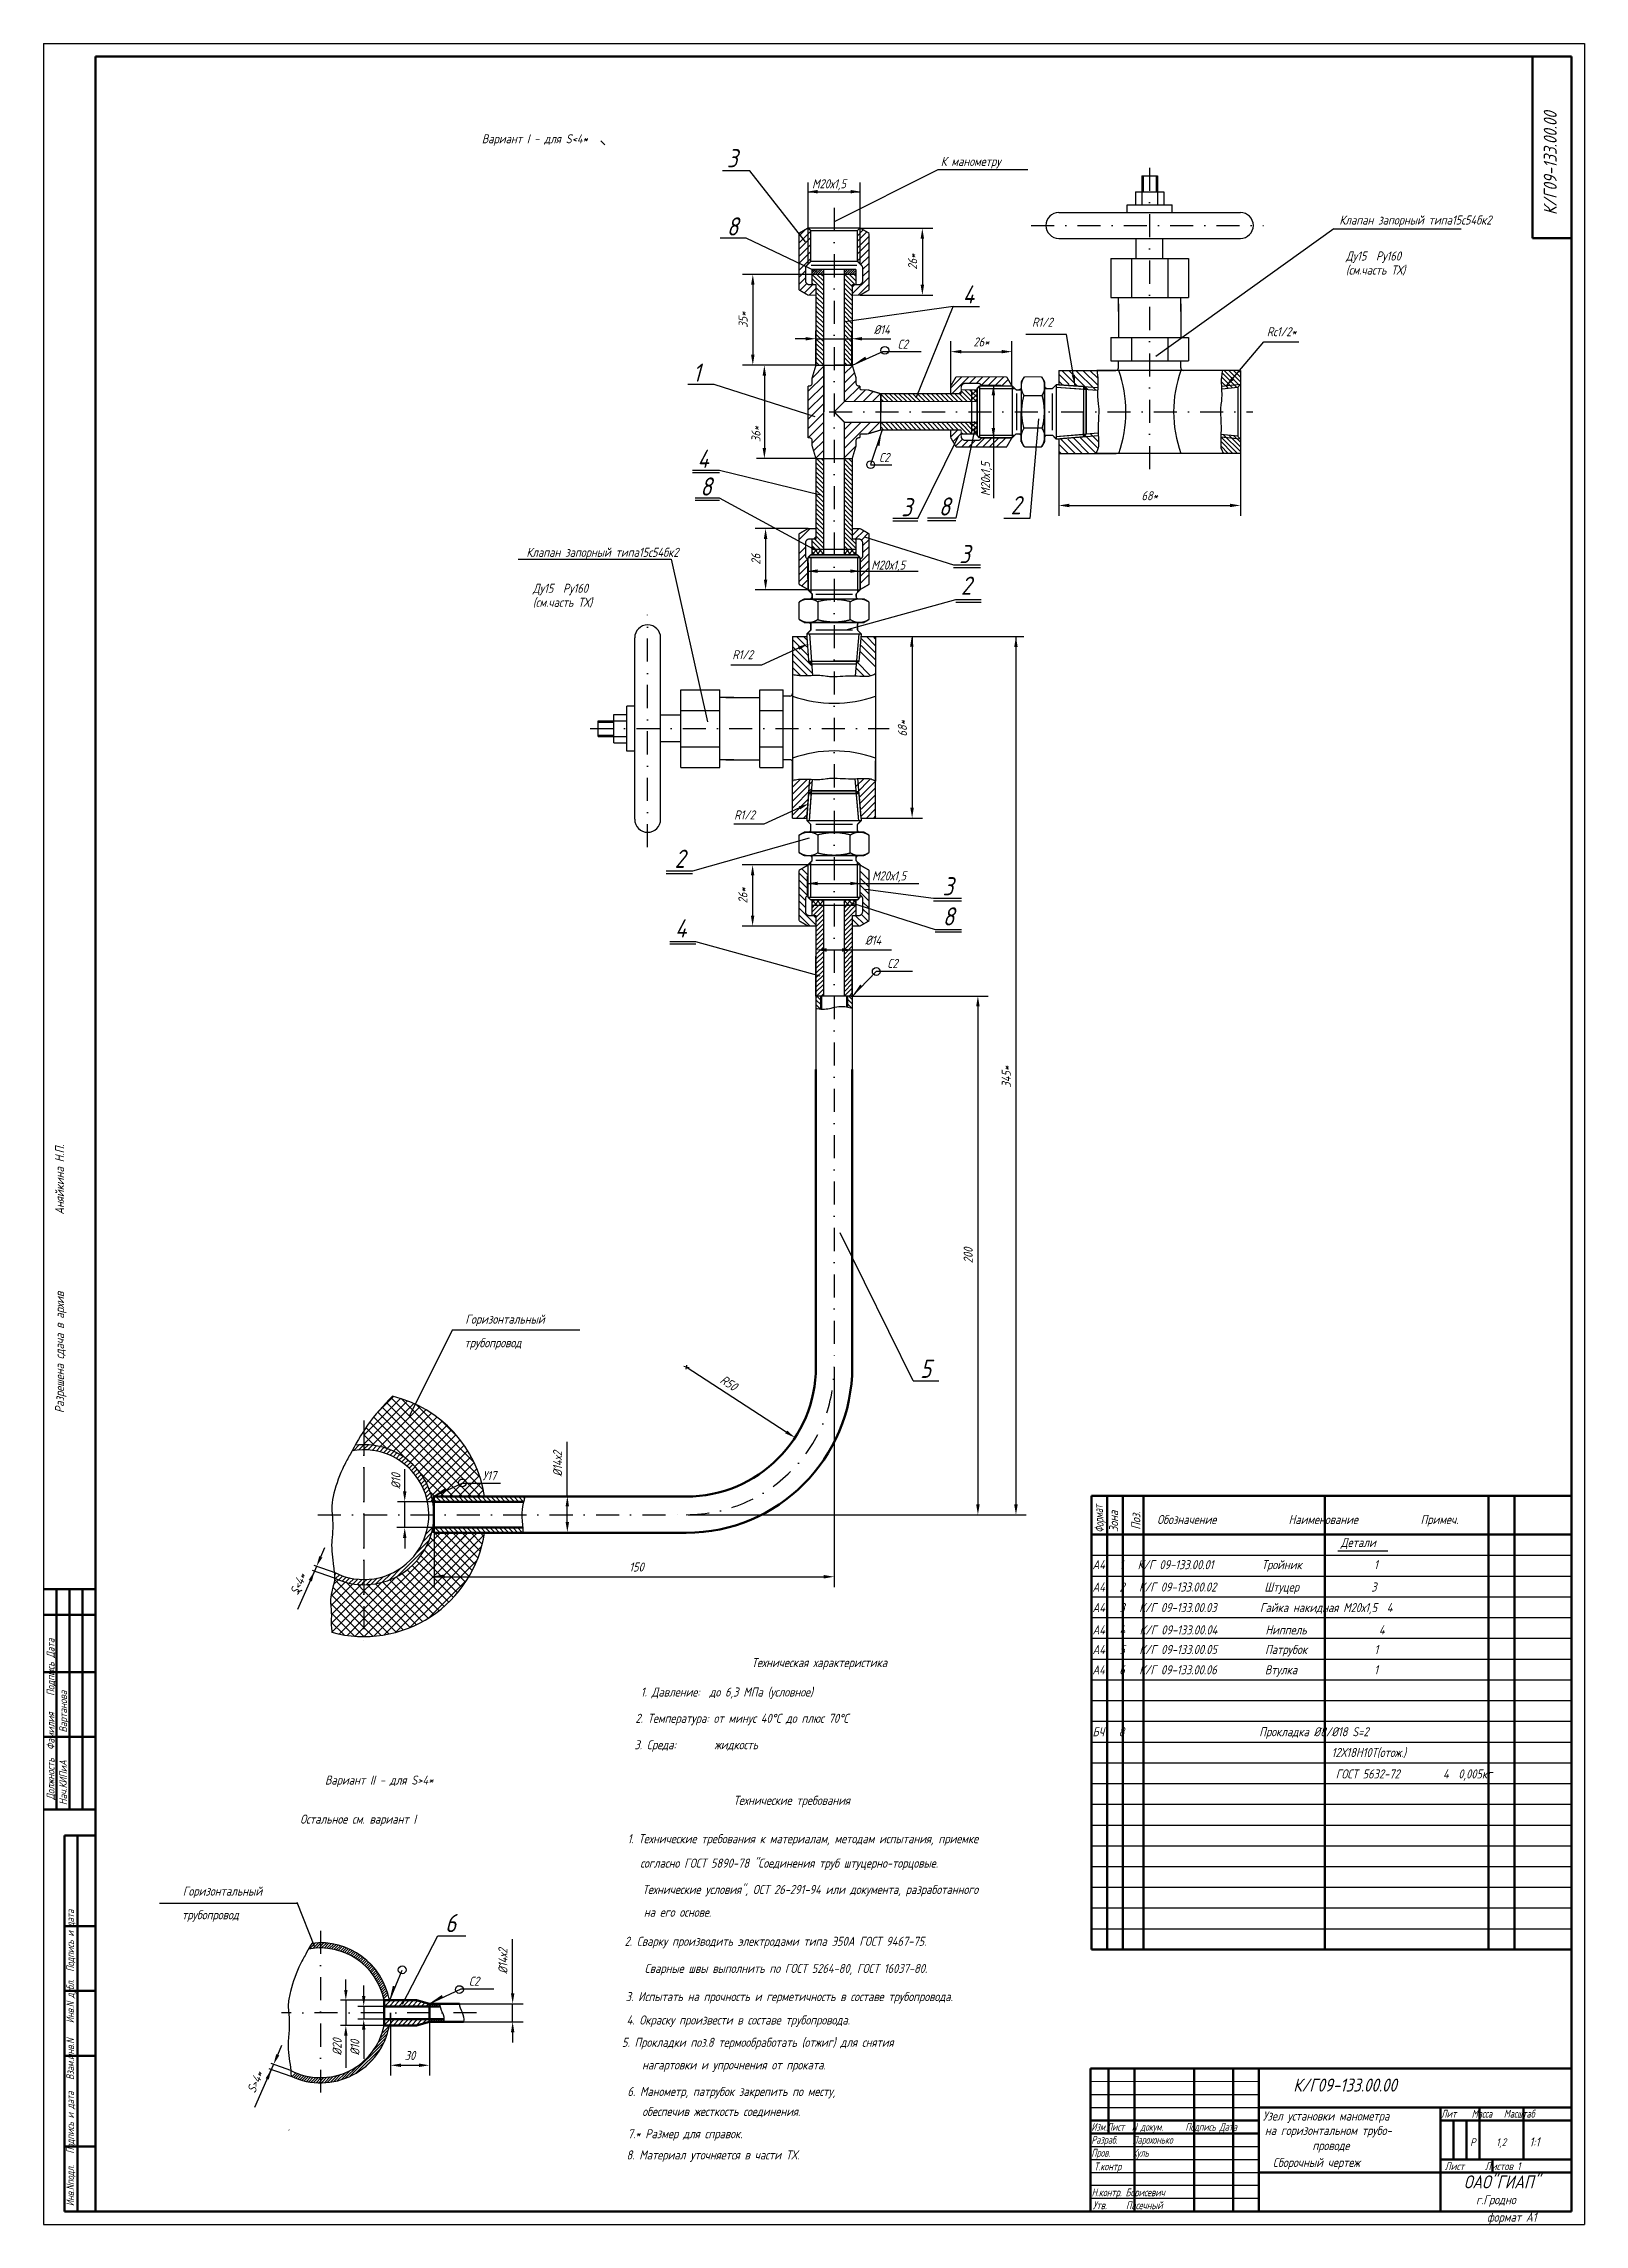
# Model space of a CAD drawing. Header units: inches. Extents: x 0 to 1942, y 0 to 841.
# Drawn here: x 0 to 594, y 0 to 841 of the extents above; entities that cross this region are included whole.
import ezdxf
from ezdxf.enums import TextEntityAlignment as Align

# ---------------------------------------------------------------- set-up
doc = ezdxf.new("R2010")
doc.units = ezdxf.units.IN
doc.header["$LTSCALE"] = 0.7
doc.header["$MEASUREMENT"] = 0
doc.linetypes.add('DASHDOT', pattern=[25.4, 12.7, -6.35, 0, -6.35])
doc.styles.add('ROMANC', font='romanc', dxfattribs={"width": 0.8, "oblique": 15, "height": 3.5})
doc.styles.get("Standard").update_dxf_attribs({"font": 'romand.shx', "width": 0.8, "oblique": 15, "height": 3.5})
doc.dimstyles.get("Standard").update_dxf_attribs({"dimtxt": 3.5, "dimasz": 4, "dimexe": 4, "dimexo": 0, "dimgap": 2, "dimtad": 1, "dimdec": 0, "dimdsep": 46, "dimtxsty": 'Standard', "dimcen": 0.09, "dimadec": 0, "dimazin": 0, "dimtfac": 1, "dimtdec": 0, "dimtmove": 0, "dimatfit": 3, "dimfxl": 0.18, "dimtolj": 1, "dimtzin": 0, "dimlwd": 25, "dimlwe": 25, "dimarcsym": 0})

msp = doc.modelspace()

# ---------------------------------------------------------------- texts
at = {"color": 0, "linetype": 'ByBlock', "style": 'ROMANC', "oblique": 15, "width": 0.8}
msp.add_text('%%C14', height=3.5, dxfattribs=at).set_placement((323.11, 730.69), align=Align.MIDDLE_CENTER)
msp.add_text('36*', height=3.5, rotation=90, dxfattribs=at).set_placement((274.63, 690.41), align=Align.MIDDLE_CENTER)
at = {"lineweight": 25, "oblique": 15, "width": 0.8}
for s, p in [('Зона', (414.25, 267.01)), ('Поз.', (422.81, 267.9))]:
    msp.add_text(s, height=3.5, rotation=90, dxfattribs=at).set_placement(p)
msp.add_text('1:1', height=3.5, dxfattribs=at).set_placement((572.81, 30.04))
at = {"lineweight": 35, "insert": (578.34, 774.92), "char_height": 5, "width": 116.2188, "attachment_point": 1, "rotation": 90}
msp.add_mtext('К/Г09-133.00.00 ', dxfattribs=at)
at = {"lineweight": 25, "attachment_point": 1}
for s, insert, char_height, width in [('Вариант I - для S<4*', (168.94, 806.05), 3.5, 62.4197), ('К манометру', (345.87, 797.32), 3.5, 44.6012), ('М20х1,5', (296.26, 788.69), 3.5, 35.6639), ('Клапан запорный типа15с54бк2', (499.55, 774.72), 3.5, 70.9958), ('Ду15  Ру160', (502.07, 760.84), 3.5, 41.1648), ('(см.часть ТХ)', (502.07, 755.43), 3.5, 43.7185), ('R1/2', (381.06, 735.31), 3.5, 32.719), ('С2', (329.26, 726.84), 3.5, 15.4142), ('Rс1/2*', (471.59, 731.65), 3.5, 32.719), ('С2', (322.1, 683.13), 3.5, 15.4142), ('Клапан запорный типа15с54бк2', (186.1, 646.57), 3.5, 70.9958), ('М20х1,5', (319.07, 641.66), 3.5, 35.6639), ('Ду15  Ру160', (188.62, 632.7), 3.5, 41.1648), ('(см.часть ТХ)', (188.62, 627.29), 3.5, 43.7185), ('R1/2', (265.52, 607.1), 3.5, 32.719), ('R1/2', (266.24, 545.29), 3.5, 32.719), ('М20х1,5', (319.41, 521.81), 3.5, 35.6639), ('С2', (325.29, 488.01), 3.5, 18.5414), ('Горизонтальный ', (162.58, 350.85), 3.5, 77.5752), ('трубопровод', (162.24, 341.73), 3.5, 77.5752), ('У17', (169.21, 290.49), 3.5, 15.4142), (' Обозначение               Наименование             Примеч.', (427.45, 273.58), 3.5, 160.8509), ('Детали', (500.11, 264.72), 3.5, 34.5782), ('А4   1   К/Г 09-133.00.01          Тройник               1', (404.35, 256.16), 3.5, 191.907), ('А4   2   К/Г 09-133.00.02          Штуцер               3', (404.35, 247.54), 3.5, 191.907), ('А4   3   К/Г 09-133.00.03         Гайка накидная М20х1,5  4', (404.35, 239.61), 3.5, 191.907), ('А4   4   К/Г 09-133.00.04          Ниппель               4', (404.35, 231.01), 3.5, 191.907), ('А4   5   К/Г 09-133.00.05          Патрубок              1', (404.35, 223.45), 3.5, 191.907), ('Техническая характеристика', (272.95, 218.42), 3.5, 128.6102), ('А4   6   К/Г 09-133.00.06          Втулка                1', (404.3, 215.62), 3.5, 191.907), ('1. Давление:  до 6,3 МПа (условное)', (230.2, 207.05), 3.5, 144.1261), ('2. Температура: от минус 40%%DС до плюс 70%%DС ', (228.15, 196.91), 3.5, 173.4196), ('3. Среда:        жидкость ', (227.78, 186.72), 3.5, 121.0246), ('БЧ   8                            Прокладка %%C8/%%C18 S=2       ', (404.35, 191.73), 3.5, 191.907), ('  12Х18Н10Т(отож.)', (492.83, 183.73), 3.5, 101.7791), ('Вариант II - для S>4*', (108.47, 173.09), 3.5, 62.4197), ('    ГОСТ 5632-72         4  0,005кг', (490.72, 175.46), 3.5, 101.7791), ('Технические требования', (265.98, 165.28), 3.5, 102.7909), ('Остальное см. вариант I ', (98.9, 158.03), 3.5, 73.2089), ('1. Технические требования к материалам, методам испытания, приемке ', (225.14, 150.48), 3.5, 177.1895), (' согласно ГОСТ 5890-78 "Соединения труб штуцерно-торцовые.', (228.15, 141.06), 3.5, 228.4083), ('Горизонтальный ', (53.66, 130.27), 3.5, 77.5752), ('Технические условия", ОСТ 26-291-94 или документа, разработанного ', (230.89, 130.9), 3.5, 203.9525), ('трубопровод', (53.32, 121.14), 3.5, 77.5752), (' на его основе.', (229.54, 122.14), 3.5, 167.9096), (' 2. Сварку производить электродами типа Э50А ГОСТ 9467-75.', (222.11, 110.92), 3.5, 193.0074), ('С2', (163.98, 95.54), 3.5, 18.5414), ('Сварные швы выполнить по ГОСТ 5264-80, ГОСТ 16037-80.', (231.71, 100.46), 3.5, 152.7503), ('3. Испытать на прочность и герметичность в составе трубопровода.', (224.42, 89.61), 3.5, 200.573), ('4. Окраску произвести в составе трубопровода.', (224.76, 80.57), 3.5, 159.0384), (' 5. Прокладки поз.8 термообработать (отжиг) для снятия ', (221.11, 71.96), 3.5, 184.8861), ('  нагартовки и упрочнения от проката.', (227.01, 63.25), 3.5, 179.2446), ('6. Манометр, патрубок закрепить по месту, ', (225.06, 53), 3.5, 172.3302), (' обеспечив жесткость соединения.', (228.92, 45.29), 3.5, 150.2053), ('{\\W0.7;Лит    Масса   Масштаб}', (538.75, 44.18), 3, 48.3624), ('7.* Размер для справок.', (225.2, 36.7), 3.5, 182.1899), ('{\\W0.6; Изм.Лист  N докум.      Подпись Дата\\P Разраб.    Парохонько\\P Пров.      Куль}', (402.48, 39.12), 3, 75.9719), ('8. Материал уточняется в части ТХ.', (224.71, 28.53), 3.5, 162.0615), ('Р', (549.95, 33.2), 3, 4.7355), ('1,2', (560.02, 33.2), 3, 4.7355), ('{\\W0.7;Т.контр}', (404.99, 23.86), 3, 65.7648), ('Лист     Листов 1', (540.16, 23.94), 3, 49.4707), ('{\\W0.7; Н.контр. Борисевич}', (402.54, 13.85), 3, 40.546), ('{\\W0.7;Утв.     Пасечный}', (404.48, 8.86), 3, 39.2217), ('г.Гродно', (552.25, 11.25), 3.5, 35.0627), ('формат А1', (556.46, 4.53), 3.5, 32.7454)]:
    msp.add_mtext(s, dxfattribs=dict(at, insert=insert, char_height=char_height, width=width))
at = {"lineweight": 35, "attachment_point": 1}
for s, insert, char_height, width in [('3', (263.39, 800.31), 7, 25.8231), ('8', (263.39, 773.99), 7, 25.8231), ('4', (354.35, 747.75), 7, 25.8231), ('1', (250.3, 717.62), 7, 25.8231), ('4', (252.05, 684.39), 7, 25.8231), ('8', (253.17, 673.69), 7, 25.8231), ('3', (330.62, 665.73), 7, 25.8231), ('8', (345.12, 665.99), 7, 25.8231), ('2', (372.82, 666.5), 7, 25.8231), ('3', (353.02, 647.65), 7, 25.8231), ('2', (353.66, 635.48), 7, 25.8231), ('2', (243.26, 530.14), 7, 25.8231), ('3', (346.59, 519.54), 7, 25.8231), ('8', (346.65, 507.9), 7, 25.8231), ('4', (243.42, 503.27), 7, 25.8231), ('5', (337.89, 333.46), 7, 25.8231), ('6', (154.78, 119.7), 7, 25.8231), ('К/Г09-133.00.00 ', (481.78, 56.22), 5, 116.2188), ('Узел установки манометра', (470.06, 43.55), 3.5, 67.1383), ('на горизонтальном трубо-', (470.82, 37.97), 3.5, 67.3555), (' Сборочный чертеж', (472.04, 25.63), 3.5, 67.3555), ('проводе ', (489.15, 32.14), 3.5, 71.0495), ('ОАО"ГИАП"', (547.55, 18.89), 5, 36.171)]:
    msp.add_mtext(s, dxfattribs=dict(at, insert=insert, char_height=char_height, width=width))
at = {"lineweight": 25, "attachment_point": 1}
for s, insert, char_height, width, rotation in [('М20х1,5', (361.38, 666.52), 3.5, 34.3225, 90), ('Разрешена сдача в архив                Аняйкина Н.П.', (4.41, 312.88), 3.5, 273.9552, 90), ('{\\W0.6;Формат}', (405.36, 266.6), 3.5, 24.1201, 93.2058), ('Должность  Фамилия    Подпись Дата', (1.2, 163.67), 3, 85.2134, 90), ('Вартанова', (6.02, 189.66), 3, 62.2383, 90), ('Нач.КИПиА', (6.02, 161.69), 3, 66.6475, 90), ('{\\W0.7; Инв.Nподл.   Подпись и дата   Взам.инв.N    Инв.N дубл.  Подпись и дата}', (8.76, 5.54), 3, 144.2887, 90)]:
    msp.add_mtext(s, dxfattribs=dict(at, insert=insert, char_height=char_height, width=width, rotation=rotation))
at = {"lineweight": 25, "char_height": 3.5, "attachment_point": 5}
for s, insert, rotation in [('\\A1;68*', (331.07, 576.91), 90), ('\\A1;345*', (371.11, 442.56), 90), ('\\A1;200', (356.44, 373.66), 90), ('\\A1;R50', (264.15, 324.48), 326.93494), ('\\A1;%%C10', (135.8, 286.67), 90), ('S<4*', (98.14, 246.92), 66.16185), ('\\A1;%%C14х2', (177.07, 101.54), 90), ('\\A1;%%C20', (113.14, 68.45), 90), ('\\A1;%%C10', (120.02, 68.17), 90), ('S>4*', (81.57, 54.89), 66.16185)]:
    msp.add_mtext(s, dxfattribs=dict(at, insert=insert, rotation=rotation))
for s, insert in [('\\A1;%%C14', (319.8, 495.23)), ('150', (228.57, 253.51))]:
    msp.add_mtext(s, dxfattribs=dict(at, insert=insert))

# ---------------------------------------------------------------- blocks, each defined once
blk = doc.blocks.new('*D121')
at = {"color": 0, "lineweight": 25, "transparency": 16777216}
for p, q in [((133.74, 81.59), (133.74, 57.36)), ((148.72, 81.59), (148.72, 57.36)), ((137.74, 61.36), (144.72, 61.36))]:
    blk.add_line(p, q, dxfattribs=at)
for points in [[(137.74, 62.02), (137.74, 60.69), (133.74, 61.36)], [(144.72, 62.02), (144.72, 60.69), (148.72, 61.36)]]:
    blk.add_solid(points, dxfattribs=at)
at = {"layer": 'DEFPOINTS', "color": 0, "lineweight": 25, "transparency": 16777216}
for p in [(133.74, 81.59), (148.72, 81.59), (148.72, 61.36)]:
    blk.add_point(p, dxfattribs=at)
at = {"color": 0, "lineweight": 25, "transparency": 16777216, "insert": (141.23, 65.11), "char_height": 3.5, "attachment_point": 5}
blk.add_mtext('\\A1;30', dxfattribs=at)
blk = doc.blocks.new('*X68')
at = {"color": 0}
for p, q in [((659.41, 734.85), (661.46, 736.89)), ((659.41, 736.65), (659.66, 736.89)), ((661.53, 734), (659.41, 736.12)), ((659.41, 733.05), (661.53, 735.17)), ((661.35, 732.39), (659.41, 734.32)), ((659.55, 732.39), (659.41, 732.52)), ((661.53, 735.79), (660.44, 736.89)), ((660.55, 732.39), (661.53, 733.38))]:
    blk.add_line(p, q, dxfattribs=at)
blk = doc.blocks.new('*D126')
at = {"color": 0, "lineweight": 25, "transparency": 16777216}
for p, q in [((314.98, 769.77), (342.77, 769.77)), ((338.77, 765.77), (338.77, 747.99)), ((314.74, 743.99), (342.77, 743.99))]:
    blk.add_line(p, q, dxfattribs=at)
for points in [[(338.11, 765.77), (339.44, 765.77), (338.77, 769.77)], [(338.11, 747.99), (339.44, 747.99), (338.77, 743.99)]]:
    blk.add_solid(points, dxfattribs=at)
at = {"layer": 'DEFPOINTS', "color": 0, "lineweight": 25, "transparency": 16777216}
for p in [(314.98, 769.77), (314.74, 743.99), (338.77, 743.99)]:
    blk.add_point(p, dxfattribs=at)
at = {"color": 0, "lineweight": 25, "transparency": 16777216, "insert": (335.02, 756.88), "char_height": 3.5, "attachment_point": 5, "rotation": 90}
blk.add_mtext('\\A1;26*', dxfattribs=at)
blk = doc.blocks.new('*D127')
at = {"color": 0, "lineweight": 25, "transparency": 16777216}
for p, q in [((296.24, 751.99), (269.41, 751.99)), ((273.41, 747.99), (273.41, 720.99)), ((297.74, 716.99), (269.41, 716.99))]:
    blk.add_line(p, q, dxfattribs=at)
for points in [[(272.74, 747.99), (274.07, 747.99), (273.41, 751.99)], [(272.74, 720.99), (274.07, 720.99), (273.41, 716.99)]]:
    blk.add_solid(points, dxfattribs=at)
at = {"layer": 'DEFPOINTS', "color": 0, "lineweight": 25, "transparency": 16777216}
for p in [(296.24, 751.99), (273.41, 716.99), (297.74, 716.99)]:
    blk.add_point(p, dxfattribs=at)
at = {"color": 0, "lineweight": 25, "transparency": 16777216, "insert": (269.66, 734.49), "char_height": 3.5, "attachment_point": 5, "rotation": 90}
blk.add_mtext('\\A1;35*', dxfattribs=at)
blk = doc.blocks.new('*D145')
at = {"color": 0, "lineweight": 25, "transparency": 16777216}
for p, q in [((349.74, 708.23), (349.74, 726.2)), ((373.29, 708.99), (373.29, 726.2)), ((353.74, 722.2), (369.29, 722.2))]:
    blk.add_line(p, q, dxfattribs=at)
for points in [[(353.74, 722.87), (353.74, 721.54), (349.74, 722.2)], [(369.29, 722.87), (369.29, 721.54), (373.29, 722.2)]]:
    blk.add_solid(points, dxfattribs=at)
at = {"layer": 'DEFPOINTS', "color": 0, "lineweight": 25, "transparency": 16777216}
for p in [(373.29, 722.2), (349.74, 708.23), (373.29, 708.99)]:
    blk.add_point(p, dxfattribs=at)
at = {"color": 0, "lineweight": 25, "transparency": 16777216, "insert": (361.51, 725.95), "char_height": 3.5, "attachment_point": 5}
blk.add_mtext('\\A1;26*', dxfattribs=at)
blk = doc.blocks.new('*D146')
at = {"color": 0, "lineweight": 25, "transparency": 16777216}
for p, q in [((391.39, 682.99), (391.39, 658.89)), ((461.39, 682.99), (461.39, 658.89)), ((395.39, 662.89), (457.39, 662.89))]:
    blk.add_line(p, q, dxfattribs=at)
for points in [[(395.39, 663.56), (395.39, 662.23), (391.39, 662.89)], [(457.39, 663.56), (457.39, 662.23), (461.39, 662.89)]]:
    blk.add_solid(points, dxfattribs=at)
at = {"layer": 'DEFPOINTS', "color": 0, "lineweight": 25, "transparency": 16777216}
for p in [(391.39, 682.99), (461.39, 682.99), (461.39, 662.89)]:
    blk.add_point(p, dxfattribs=at)
at = {"color": 0, "lineweight": 25, "transparency": 16777216, "insert": (426.39, 666.64), "char_height": 3.5, "attachment_point": 5}
blk.add_mtext('\\A1;68*', dxfattribs=at)
blk = doc.blocks.new('*D147')
at = {"color": 0, "lineweight": 25, "transparency": 16777216}
for p, q in [((294.74, 524.24), (269.33, 524.24)), ((273.33, 520.24), (273.33, 504.69)), ((295.5, 500.69), (269.33, 500.69))]:
    blk.add_line(p, q, dxfattribs=at)
for points in [[(272.67, 520.24), (274, 520.24), (273.33, 524.24)], [(272.67, 504.69), (274, 504.69), (273.33, 500.69)]]:
    blk.add_solid(points, dxfattribs=at)
at = {"layer": 'DEFPOINTS', "color": 0, "lineweight": 25, "transparency": 16777216}
for p in [(294.74, 524.24), (273.33, 500.69), (295.5, 500.69)]:
    blk.add_point(p, dxfattribs=at)
at = {"color": 0, "lineweight": 25, "transparency": 16777216, "insert": (269.58, 512.46), "char_height": 3.5, "attachment_point": 5, "rotation": 90}
blk.add_mtext('\\A1;26*', dxfattribs=at)
blk = doc.blocks.new('*D148')
at = {"color": 0, "lineweight": 25, "transparency": 16777216}
for p, q in [((294.74, 653.99), (274.34, 653.99)), ((278.34, 649.99), (278.34, 634.31)), ((294.74, 630.31), (274.34, 630.31))]:
    blk.add_line(p, q, dxfattribs=at)
for points in [[(277.67, 649.99), (279, 649.99), (278.34, 653.99)], [(277.67, 634.31), (279, 634.31), (278.34, 630.31)]]:
    blk.add_solid(points, dxfattribs=at)
at = {"layer": 'DEFPOINTS', "color": 0, "lineweight": 25, "transparency": 16777216}
for p in [(294.74, 653.99), (278.34, 630.31), (294.74, 630.31)]:
    blk.add_point(p, dxfattribs=at)
at = {"color": 0, "lineweight": 25, "transparency": 16777216, "insert": (274.59, 642.15), "char_height": 3.5, "attachment_point": 5, "rotation": 90}
blk.add_mtext('\\A1;26', dxfattribs=at)
blk = doc.blocks.new('*D154')
at = {"color": 0, "lineweight": 25, "transparency": 16777216}
for p, q in [((201.9, 280.87), (201.9, 301.77)), ((184.78, 280.87), (205.9, 280.87)), ((201.9, 270.87), (201.9, 276.87)), ((187.85, 266.87), (205.9, 266.87))]:
    blk.add_line(p, q, dxfattribs=at)
for points in [[(201.23, 276.87), (202.56, 276.87), (201.9, 280.87)], [(201.23, 270.87), (202.56, 270.87), (201.9, 266.87)]]:
    blk.add_solid(points, dxfattribs=at)
at = {"layer": 'DEFPOINTS', "color": 0, "lineweight": 25, "transparency": 16777216}
for p in [(184.78, 280.87), (201.9, 280.87), (187.85, 266.87)]:
    blk.add_point(p, dxfattribs=at)
at = {"color": 0, "lineweight": 25, "transparency": 16777216, "insert": (198.15, 293.32), "char_height": 3.5, "attachment_point": 5, "rotation": 90}
blk.add_mtext('\\A1;%%C14х2', dxfattribs=at)

# ---------------------------------------------------------------- dimensions: what is measured, and where the dimension line sits
at = {"lineweight": 25}
for base, p1, p2, text, picture, middle in [((338.77, 743.99), (314.98, 769.77), (314.74, 743.99), '26*', '*D126', (335.02, 756.88)), ((273.41, 716.99), (296.24, 751.99), (297.74, 716.99), '35*', '*D127', (269.66, 734.49)), ((278.34, 630.31), (294.74, 653.99), (294.74, 630.31), '26', '*D148', (274.59, 642.15)), ((273.33, 500.69), (294.74, 524.24), (295.5, 500.69), '26*', '*D147', (269.58, 512.46)), ((201.9, 280.87), (187.85, 266.87), (184.78, 280.87), '%%C14х2', '*D154', (198.15, 293.32))]:
    dim = msp.add_linear_dim(base=base, p1=p1, p2=p2, angle=90, text=text, dimstyle='Standard', dxfattribs=at)
    dim.commit()
    dim.dimension.update_dxf_attribs({"geometry": picture, "text_midpoint": middle})
for base, p1, p2, text, picture, middle in [((373.29, 722.2), (349.74, 708.23), (373.29, 708.99), '26*', '*D145', (361.51, 725.95)), ((461.39, 662.89), (391.39, 682.99), (461.39, 682.99), '68*', '*D146', (426.39, 666.64)), ((148.72, 61.36), (133.74, 81.59), (148.72, 81.59), '30', '*D121', (141.23, 65.11))]:
    dim = msp.add_linear_dim(base=base, p1=p1, p2=p2, text=text, dimstyle='Standard', dxfattribs=at)
    dim.commit()
    dim.dimension.update_dxf_attribs({"geometry": picture, "text_midpoint": middle})

# ---------------------------------------------------------------- hatches: boundary and pattern name
at = {"lineweight": 25}
h = msp.add_hatch(dxfattribs=at)
h.set_pattern_fill('ANSI31', color=256, scale=5, style=0)
h.set_pattern_definition([(45, (-1374.6666, -144.95737), (-0.44194174, 0.44194174), [])])
h.paths.add_polyline_path([(300.74, 753.99), (296.24, 753.99), (296.24, 751.99), (300.74, 751.99)])
h.paths.add_polyline_path([(313.24, 753.99), (308.74, 753.99), (308.74, 751.99), (313.24, 751.99)])
h = msp.add_hatch(dxfattribs=at)
h.set_pattern_fill('ANSI31', color=256, scale=10, angle=90, style=0)
h.set_pattern_definition([(135, (-889.3834, -201.7328), (-0.8838835, -0.8838835), [])])
h.paths.add_polyline_path([(300.74, 680.99), (297.74, 680.99), (297.74, 649.99), (296.24, 649.99), (296.24, 646.77), (297.01, 645.99), (300.74, 645.99)])
h.paths.add_polyline_path([(308.74, 645.99), (313.24, 645.99), (313.24, 649.52), (312.77, 649.99), (311.74, 649.99), (311.74, 680.99), (308.74, 680.99)])
h = msp.add_hatch(dxfattribs=at)
h.set_pattern_fill('ANSI31', color=256, scale=10, angle=90, style=0)
h.set_pattern_definition([(135, (-7449.4817, -1857.2588), (-0.88388348, -0.88388348), [])])
edge = h.paths.add_edge_path()
edge.add_spline(control_points=[(185.05, 278.69), (185.1, 278.89), (185.27, 279.56), (185.45, 280.23), (185.58, 280.69)], knot_values=[91.068027, 91.068027, 91.068027, 91.068027, 92.331183, 95.177429, 95.177429, 95.177429, 95.177429], degree=3, periodic=0)
edge.add_line((185.58, 280.69), (150.39, 280.69))
edge.add_line((150.39, 280.69), (150.39, 278.69))
edge.add_line((150.39, 278.69), (185.05, 278.69))
edge = h.paths.add_edge_path()
edge.add_line((150.39, 268.69), (150.39, 266.99))
edge.add_line((150.39, 266.99), (150.69, 266.69))
edge.add_line((150.69, 266.69), (184.76, 266.69))
edge.add_spline(control_points=[(184.76, 266.69), (184.76, 267.35), (184.75, 268.02), (184.71, 268.69)], knot_values=[115.311597, 115.311597, 115.311597, 115.311597, 119.309133, 119.309133, 119.309133, 119.309133], degree=3, periodic=0)
edge.add_line((184.71, 268.69), (150.39, 268.69))

# ---------------------------------------------------------------- linework, layer by layer
for p, q in [((0, 841), (0, 0)), ((0, 841), (594, 841)), ((594, 841), (594, 0)), ((304.86, 772.41), (344.93, 792.43)), ((344.93, 792.43), (379.43, 792.43)), ((420.89, 783.86), (431.89, 783.86)), ((420.89, 783.86), (420.89, 778.86)), ((423.39, 790), (429.39, 790)), ((423.39, 790), (423.39, 778.86)), ((423.89, 790), (423.89, 783.86)), ((428.89, 790), (428.89, 783.86)), ((429.39, 790), (429.39, 778.86)), ((431.89, 783.86), (431.89, 778.86)), ((391.41, 775.86), (461.38, 775.86)), ((417.72, 778.86), (435.06, 778.86)), ((417.72, 775.86), (417.72, 778.86)), ((435.06, 775.86), (435.06, 778.86)), ((391.41, 765.86), (461.38, 765.86)), ((421.26, 758.08), (421.26, 765.86)), ((431.52, 758.08), (431.52, 765.86)), ((497.43, 769.58), (546.45, 769.58)), ((294.74, 757.15), (294.74, 763.96)), ((294.74, 757.18), (294.74, 763.96)), ((294.74, 756), (294.74, 763.96)), ((314.74, 757.18), (314.74, 763.96)), ((314.74, 756.04), (314.74, 763.96)), ((411.39, 758.08), (441.39, 758.08)), ((411.39, 743.08), (441.39, 743.08)), ((414.39, 737.63), (414.39, 743.08)), ((414.39, 740.67), (414.39, 727.63)), ((438.39, 737.63), (438.39, 743.08)), ((438.39, 740.67), (438.39, 727.63)), ((394.41, 728.87), (378.67, 728.87)), ((397.68, 708.99), (394.41, 728.87)), ((411.39, 727.63), (441.39, 727.63)), ((456.03, 708.98), (470.36, 726.03)), ((470.36, 726.03), (483.91, 726.03)), ((297.74, 716.99), (304.74, 716.99)), ((297.74, 716.99), (311.74, 716.99)), ((300.74, 716.99), (300.74, 698.99)), ((311.74, 716.99), (304.74, 716.99)), ((311.84, 716.94), (323.5, 722.32)), ((323.5, 722.32), (338.27, 722.32)), ((391.39, 714.99), (413.39, 714.99)), ((461.39, 714.99), (406.02, 714.99)), ((411.39, 718.63), (441.39, 718.63)), ((414.39, 715.99), (414.39, 718.63)), ((438.39, 715.99), (438.39, 718.63)), ((360.86, 709.01), (359.86, 708.01)), ((359.86, 708.01), (359.86, 690)), ((359.86, 708.01), (359.86, 690)), ((359.86, 708.01), (359.86, 690)), ((359.86, 708.01), (359.86, 690)), ((359.86, 708.01), (359.86, 690)), ((359.92, 708.01), (359.92, 690)), ((359.92, 708.01), (359.92, 690)), ((359.92, 708.01), (359.92, 690)), ((359.92, 708.01), (359.92, 690)), ((359.92, 708.01), (359.92, 690)), ((359.92, 708.01), (359.92, 690)), ((359.92, 708.01), (359.92, 690)), ((360.86, 707.99), (373.42, 707.99)), ((361.92, 707.99), (374.42, 707.99)), ((362.92, 708.99), (373.42, 708.99)), ((374.92, 707.49), (373.42, 708.99)), ((373.42, 708.99), (373.42, 689)), ((374.42, 707.99), (374.42, 707.95)), ((374.42, 707.99), (374.42, 707.95)), ((374.92, 707.49), (376.92, 707.49)), ((376.92, 710.59), (376.92, 698.99)), ((385.92, 698.99), (385.92, 710.59)), ((385.92, 707.99), (388.92, 707.99)), ((388.92, 707.99), (390.45, 709.52)), ((388.92, 707.99), (388.92, 707.94)), ((390.3, 708.51), (406.28, 707.38)), ((390.35, 708.5), (401.82, 707.69)), ((391.39, 709.43), (406.38, 708.37)), ((400.9, 708.76), (401.82, 707.69)), ((401.92, 707.58), (401.92, 690.6)), ((461.39, 709.49), (454.08, 708.8)), ((460.39, 708.39), (454.2, 707.8)), ((461.39, 709.49), (460.39, 708.49)), ((460.39, 708.49), (460.39, 689.44)), ((294.74, 688.99), (294.74, 698.99)), ((322.74, 705.99), (322.74, 698.99)), ((322.74, 691.99), (322.74, 698.99)), ((375.1, 705.62), (375.1, 692.16)), ((376.92, 687.4), (376.92, 698.99)), ((385.92, 698.99), (385.92, 687.4)), ((323.12, 691.7), (318.82, 678.65)), ((360.86, 689), (359.86, 690)), ((360.86, 689.99), (374.42, 689.99)), ((361.92, 689.99), (373.42, 689.99)), ((361.94, 689.99), (374.42, 689.99)), ((374.92, 690.49), (373.42, 688.99)), ((374.42, 689.99), (374.42, 690.04)), ((374.92, 690.49), (376.92, 690.49)), ((385.92, 689.99), (388.92, 689.99)), ((388.92, 689.99), (390.45, 688.47)), ((390.29, 689.48), (406.49, 690.84)), ((390.34, 689.49), (401.8, 690.45)), ((391.39, 688.57), (406.6, 689.85)), ((400.89, 689.37), (401.8, 690.45)), ((460.39, 689.6), (453.88, 690.25)), ((362.92, 688.99), (373.42, 688.99)), ((376.92, 689.21), (376.92, 689.49)), ((385.92, 687.4), (385.92, 689.21)), ((391.39, 682.99), (413.46, 682.99)), ((461.39, 682.99), (405.64, 682.99)), ((461.39, 688.49), (453.85, 689.25)), ((461.39, 688.49), (460.39, 689.49)), ((297.74, 680.99), (311.74, 680.99)), ((318.84, 678.62), (327.07, 678.62)), ((182.91, 642.17), (241.92, 642.17)), ((294.72, 642.87), (295.72, 643.87)), ((294.74, 640.81), (294.74, 630.31)), ((295.72, 643.87), (313.73, 643.87)), ((295.72, 643.87), (313.73, 643.87)), ((295.72, 643.87), (313.73, 643.87)), ((295.72, 643.87), (313.73, 643.87)), ((295.72, 643.87), (313.73, 643.87)), ((295.72, 643.81), (313.73, 643.81)), ((295.72, 643.81), (313.73, 643.81)), ((295.72, 643.81), (313.73, 643.81)), ((295.72, 643.81), (313.73, 643.81)), ((295.72, 643.81), (313.73, 643.81)), ((295.72, 643.81), (313.73, 643.81)), ((295.72, 643.81), (313.73, 643.81)), ((295.74, 642.87), (295.74, 630.31)), ((295.74, 641.81), (295.74, 629.31)), ((314.73, 642.87), (313.73, 643.87)), ((313.74, 642.87), (313.74, 629.31)), ((313.74, 641.81), (313.74, 630.31)), ((313.74, 641.8), (313.74, 629.31)), ((314.74, 640.81), (314.74, 630.31)), ((293.15, 626.81), (304.74, 626.81)), ((296.24, 628.81), (294.74, 630.31)), ((294.74, 630.31), (314.73, 630.31)), ((295.74, 629.31), (295.78, 629.31)), ((295.74, 629.31), (295.78, 629.31)), ((296.24, 628.81), (296.24, 626.81)), ((298.11, 628.63), (311.57, 628.63)), ((316.33, 626.81), (304.74, 626.81)), ((313.24, 628.81), (314.74, 630.31)), ((313.24, 628.81), (313.24, 626.81)), ((313.74, 629.31), (313.7, 629.31)), ((314.52, 626.81), (314.24, 626.81)), ((304.74, 617.81), (293.15, 617.81)), ((295.74, 614.81), (294.22, 613.29)), ((295.74, 617.81), (295.74, 614.81)), ((295.74, 614.81), (295.79, 614.81)), ((304.74, 617.81), (316.33, 617.81)), ((313.74, 617.81), (313.74, 614.81)), ((313.74, 614.81), (315.26, 613.29)), ((316.33, 617.81), (314.52, 617.81)), ((227.87, 541.85), (227.87, 611.82)), ((237.87, 541.85), (237.87, 611.82)), ((291.03, 607.83), (276.7, 601.34)), ((288.74, 612.34), (288.74, 556.97)), ((288.74, 611.84), (288.74, 556.47)), ((295.23, 613.38), (296.36, 597.38)), ((314.24, 613.39), (312.88, 597.17)), ((320.74, 612.34), (320.74, 556.59)), ((294.97, 602.84), (296.04, 601.91)), ((296.16, 601.81), (313.14, 601.81)), ((314.36, 602.84), (313.28, 601.93)), ((245.65, 561.84), (245.65, 591.84)), ((260.65, 561.84), (260.65, 591.84)), ((266.1, 588.84), (260.65, 588.84)), ((263.06, 588.84), (276.1, 588.84)), ((276.1, 561.84), (276.1, 591.84)), ((285.1, 561.84), (285.1, 591.84)), ((287.74, 589.34), (285.1, 589.34)), ((219.87, 571.34), (219.87, 582.34)), ((219.87, 582.34), (224.87, 582.34)), ((224.87, 568.17), (224.87, 585.51)), ((227.87, 585.51), (224.87, 585.51)), ((245.65, 581.97), (237.87, 581.97)), ((213.73, 573.84), (213.73, 579.84)), ((213.73, 579.84), (224.87, 579.84)), ((213.73, 579.34), (219.87, 579.34)), ((213.73, 574.34), (219.87, 574.34)), ((213.73, 573.84), (224.87, 573.84)), ((219.87, 571.34), (224.87, 571.34)), ((227.87, 568.17), (224.87, 568.17)), ((245.65, 571.71), (237.87, 571.71)), ((266.1, 564.84), (260.65, 564.84)), ((263.06, 564.84), (276.1, 564.84)), ((287.74, 564.84), (285.1, 564.84)), ((288.74, 542.34), (288.74, 564.34)), ((320.74, 542.34), (320.74, 564.4)), ((294.3, 542.34), (295.36, 557.33)), ((295.23, 541.25), (296.36, 557.23)), ((314.25, 541.23), (312.89, 557.43)), ((315.16, 542.34), (313.88, 557.55)), ((294.97, 551.84), (296.04, 552.77)), ((295.23, 541.3), (296.04, 552.77)), ((296.16, 552.87), (313.14, 552.87)), ((314.36, 551.84), (313.28, 552.75)), ((314.24, 541.29), (313.28, 552.75)), ((291.35, 546.23), (277.7, 540.01)), ((295.74, 539.87), (294.22, 541.4)), ((295.74, 539.87), (295.79, 539.87)), ((295.74, 536.87), (295.74, 539.87)), ((313.74, 539.87), (315.26, 541.4)), ((313.74, 536.87), (313.74, 539.87)), ((304.74, 536.87), (293.15, 536.87)), ((304.74, 536.87), (316.33, 536.87)), ((316.33, 536.87), (314.52, 536.87)), ((293.15, 527.87), (304.74, 527.87)), ((296.24, 525.87), (294.74, 524.37)), ((294.74, 513.87), (294.74, 524.37)), ((294.74, 524.37), (314.73, 524.37)), ((295.74, 525.37), (295.78, 525.37)), ((295.74, 512.87), (295.74, 525.37)), ((295.74, 525.37), (295.78, 525.37)), ((295.74, 511.81), (295.74, 524.37)), ((296.24, 525.87), (296.24, 527.87)), ((298.11, 526.05), (311.57, 526.05)), ((316.33, 527.87), (304.74, 527.87)), ((313.24, 525.87), (313.24, 527.87)), ((313.24, 525.87), (314.74, 524.37)), ((313.74, 525.37), (313.7, 525.37)), ((313.74, 512.88), (313.74, 525.37)), ((313.74, 511.81), (313.74, 525.37)), ((313.74, 512.87), (313.74, 524.37)), ((314.52, 527.87), (314.24, 527.87)), ((314.74, 513.87), (314.74, 524.37)), ((294.72, 511.81), (295.72, 510.81)), ((295.72, 510.87), (313.73, 510.87)), ((295.72, 510.87), (313.73, 510.87)), ((295.72, 510.87), (313.73, 510.87)), ((295.72, 510.87), (313.73, 510.87)), ((295.72, 510.87), (313.73, 510.87)), ((295.72, 510.87), (313.73, 510.87)), ((295.72, 510.87), (313.73, 510.87)), ((295.72, 510.81), (313.73, 510.81)), ((295.72, 510.81), (313.73, 510.81)), ((295.72, 510.81), (313.73, 510.81)), ((295.72, 510.81), (313.73, 510.81)), ((295.72, 510.81), (313.73, 510.81)), ((314.73, 511.81), (313.73, 510.81)), ((311.49, 473.23), (320.99, 483.15)), ((320.93, 483.28), (334.93, 483.28)), ((309.74, 473.69), (309.74, 469.53)), ((149.76, 280.5), (161.42, 285.89)), ((161.42, 285.89), (176.2, 285.89)), ((133.3, 86.23), (138.26, 98.08)), ((148.62, 85.11), (160.94, 90.8)), ((160.94, 90.8), (173.61, 90.8)), ((0, 0), (594, 0))]:
    msp.add_line(p, q)
at = {"lineweight": 50}
for p, q in [((20, 836), (20, 5)), ((20, 836), (589, 836)), ((574, 836), (574, 766)), ((589, 836), (589, 5)), ((574, 766), (589, 766)), ((299.74, 473.69), (299.74, 468.68)), ((309.74, 473.69), (309.74, 469.53)), ((297.74, 445.33), (297.74, 383.69)), ((311.74, 445.33), (311.74, 330.69)), ((297.74, 383.69), (297.74, 330.69)), ((311.74, 383.69), (311.74, 330.69)), ((150.39, 280.69), (247.74, 280.69)), ((150.39, 266.69), (150.39, 280.69)), ((185.05, 278.69), (150.39, 278.69)), ((404, 281.02), (404, 106.02)), ((404, 281.02), (589, 281.02)), ((410, 281.02), (410, 106.02)), ((416, 281.02), (416, 106.02)), ((424, 281.02), (424, 106.02)), ((494, 281.02), (494, 106.02)), ((557, 281.02), (557, 106.02)), ((567, 281.02), (567, 106.02)), ((184.71, 268.69), (150.39, 268.69)), ((150.39, 266.69), (247.74, 266.69)), ((404, 266.02), (589, 266.02)), ((0, 245.02), (20, 245.02)), ((5, 245.02), (5, 160.02)), ((10, 245.02), (10, 160.02)), ((15, 245.02), (15, 160.02)), ((0, 235.02), (20, 235.02)), ((0, 213.02), (20, 213.02)), ((0, 188.02), (20, 188.02)), ((0, 160.02), (20, 160.02)), ((8, 150.02), (8, 5)), ((8, 150.02), (20, 150.02)), ((13, 150.02), (13, 5)), ((8, 115.02), (20, 115.02)), ((404, 106.02), (589, 106.02)), ((8, 90.02), (20, 90.02)), ((143.72, 86.43), (131.27, 86.43)), ((131.27, 86.43), (131.27, 76.75)), ((148.72, 85.09), (143.72, 86.43)), ((148.72, 85.09), (160.31, 85.09)), ((131.27, 84.09), (152.78, 84.09)), ((131.27, 79.09), (154.33, 79.09)), ((143.72, 76.75), (131.27, 76.75)), ((148.72, 78.09), (143.72, 76.75)), ((148.72, 78.09), (161.85, 78.09)), ((8, 65.02), (20, 65.02)), ((403.56, 60.07), (589, 60.07)), ((403.59, 60.07), (403.59, 5)), ((410.56, 60.07), (410.56, 35.07)), ((420.56, 60.07), (420.56, 5.07)), ((443.56, 60.07), (443.56, 5.07)), ((458.56, 60.07), (458.56, 5.07)), ((468.56, 60.07), (468.56, 5.07)), ((468.56, 45.07), (589, 45.07)), ((538.56, 45.07), (538.56, 5.07)), ((553.56, 45.07), (553.56, 25.07)), ((570.56, 45.07), (570.56, 25.07)), ((403.56, 40.07), (468.56, 40.07)), ((403.56, 35.07), (468.56, 35.07)), ((538.56, 40.07), (589, 40.07)), ((543.56, 40.07), (543.56, 25.07)), ((548.56, 40.07), (548.56, 25.07)), ((8, 30.02), (20, 30.02)), ((468.56, 20.07), (589, 20.07)), ((538.56, 25.07), (588.56, 25.07)), ((558.56, 25.07), (558.56, 20.07)), ((8, 5), (589, 5))]:
    msp.add_line(p, q, dxfattribs=at)
at = {"lineweight": 25}
for p, q in [((214.81, 803.49), (216.4, 802)), ((272.25, 791.99), (261.73, 791.99)), ((293.67, 764.57), (272.25, 791.99)), ((270.86, 765.91), (260.77, 765.91)), ((298.1, 753), (270.86, 765.91)), ((497.39, 769.56), (428.81, 720.31)), ((350.7, 739.56), (308.91, 733.7)), ((336.38, 704.36), (350.7, 739.56)), ((350.7, 739.56), (360.8, 739.56)), ((258.55, 709.55), (248.37, 709.55)), ((297.51, 697.06), (258.55, 709.55)), ((337.06, 657.87), (352.67, 689.66)), ((359.16, 693.03), (351.63, 658.01)), ((383.55, 696.36), (380.26, 657.87)), ((260.58, 676.42), (250.12, 676.42)), ((260.58, 675.42), (250.12, 675.42)), ((299.55, 666.83), (260.58, 676.42)), ((260.63, 665.75), (251.19, 665.75)), ((260.63, 664.75), (251.19, 664.75)), ((298.25, 645.29), (260.63, 665.75)), ((337.06, 657.87), (327.44, 657.87)), ((337.06, 656.87), (327.44, 656.87)), ((351.63, 658.01), (340.73, 658.01)), ((351.63, 657.01), (340.73, 657.01)), ((380.26, 657.87), (370.17, 657.87)), ((316.44, 650.78), (350.75, 640.03)), ((241.92, 642.17), (255.93, 579.39)), ((350.75, 640.03), (361.22, 640.03)), ((350.75, 639.03), (361.22, 639.03)), ((309.46, 614.97), (351.63, 626.6)), ((351.63, 626.6), (361.51, 626.6)), ((351.63, 625.6), (361.51, 625.6)), ((320.74, 612.34), (377.88, 612.34)), ((334.82, 612.34), (334.82, 546.34)), ((374.86, 612.34), (374.86, 277.62)), ((276.7, 601.34), (264.99, 601.34)), ((277.7, 540.01), (266.04, 540.01)), ((320.74, 542.34), (338.82, 542.34)), ((295.19, 534.54), (250.19, 521.87)), ((250.19, 521.87), (239.96, 521.87)), ((250.19, 520.87), (239.96, 520.87)), ((316.81, 514.87), (343.12, 511.39)), ((311.07, 509.77), (343.76, 499.41)), ((343.12, 511.39), (353.9, 511.39)), ((343.12, 510.39), (353.9, 510.39)), ((343.76, 499.41), (353.9, 499.41)), ((343.76, 498.41), (353.9, 498.41)), ((251.5, 494.66), (241.36, 494.66)), ((251.5, 493.66), (241.36, 493.66)), ((299.37, 481.35), (251.5, 494.66)), ((301.83, 491.48), (326.89, 491.48)), ((299.74, 470.27), (297.74, 472.27)), ((299.74, 472.03), (298.23, 473.54)), ((311.74, 470.64), (309.74, 472.64)), ((311.74, 472.41), (310.46, 473.69)), ((311.74, 473.69), (364.19, 473.69)), ((299.53, 468.7), (297.74, 470.5)), ((311.46, 469.15), (309.74, 470.87)), ((360.19, 469.69), (360.19, 277.62)), ((335.2, 325.28), (307.14, 382.42)), ((157.55, 344.8), (140.9, 311.52)), ((206.76, 344.8), (157.55, 344.8)), ((246.77, 330.92), (248.85, 330.43)), ((247.89, 331.31), (247.54, 329.85)), ((247.74, 330.69), (286.29, 305.59)), ((304.74, 330.61), (304.74, 245.76)), ((335.2, 325.28), (345.07, 325.28)), ((123.51, 304.39), (137.63, 318.52)), ((123.51, 300.86), (140.25, 317.6)), ((126.68, 300.5), (142.75, 316.57)), ((127.25, 311.34), (144.42, 294.18)), ((128.83, 313.26), (134.87, 319.29)), ((128.85, 313.28), (146.94, 295.19)), ((129.69, 299.97), (145.13, 315.42)), ((130.5, 315.16), (149.47, 296.2)), ((132.19, 317), (151.99, 297.21)), ((132.43, 299.17), (147.41, 314.16)), ((133.91, 318.82), (154.52, 298.22)), ((134.94, 298.15), (149.58, 312.79)), ((137.25, 296.93), (151.65, 311.33)), ((137.81, 318.46), (157.04, 299.23)), ((143.65, 316.15), (159.57, 300.24)), ((123.51, 304.48), (127.61, 300.37)), ((124.24, 307.28), (132.31, 299.21)), ((125.71, 309.35), (139.96, 295.1)), ((139.39, 295.53), (153.63, 309.77)), ((141.35, 293.95), (155.51, 308.11)), ((145.57, 294.64), (157.29, 306.36)), ((151.46, 297), (158.98, 304.52)), ((153.31, 310.03), (159.85, 303.49)), ((119.4, 298.35), (121.68, 300.63)), ((119.4, 298.35), (121.68, 300.63)), ((121.42, 298.6), (123.51, 300.69)), ((121.42, 298.6), (123.51, 300.69)), ((123.27, 298.69), (123.51, 298.92)), ((123.27, 298.69), (123.51, 298.92)), ((123.51, 300.94), (123.76, 300.69)), ((123.51, 298.92), (125.22, 300.63)), ((123.51, 298.92), (125.22, 300.63)), ((125, 298.64), (126.84, 300.48)), ((125, 298.64), (126.84, 300.48)), ((126.62, 298.49), (128.37, 300.25)), ((126.62, 298.49), (128.37, 300.25)), ((128.14, 298.25), (129.83, 299.94)), ((128.14, 298.25), (129.83, 299.94)), ((129.59, 297.94), (131.22, 299.56)), ((129.59, 297.94), (131.22, 299.56)), ((130.97, 297.55), (132.55, 299.13)), ((130.97, 297.55), (132.55, 299.13)), ((132.29, 297.1), (133.83, 298.64)), ((132.29, 297.1), (133.83, 298.64)), ((133.54, 296.58), (135.05, 298.09)), ((133.54, 296.58), (135.05, 298.09)), ((134.75, 296.02), (136.23, 297.5)), ((134.75, 296.02), (136.23, 297.5)), ((135.9, 295.4), (137.36, 296.86)), ((135.9, 295.4), (137.36, 296.86)), ((137, 294.74), (138.44, 296.18)), ((137, 294.74), (138.44, 296.18)), ((138.05, 294.02), (139.48, 295.45)), ((138.05, 294.02), (139.48, 295.45)), ((139.06, 293.26), (140.48, 294.68)), ((139.06, 293.26), (140.48, 294.68)), ((143.15, 292.22), (145.57, 294.64)), ((144.78, 290.31), (151.46, 297)), ((146.25, 288.24), (157.36, 299.36)), ((146.94, 295.19), (161.44, 280.69)), ((147.54, 286), (162.08, 300.54)), ((148.64, 283.56), (163.48, 298.41)), ((149.47, 296.2), (164.97, 280.69)), ((149.52, 280.91), (164.78, 296.17)), ((151.99, 297.21), (168.51, 280.69)), ((154.52, 298.22), (169.53, 283.2)), ((157.04, 299.23), (168.28, 287.99)), ((157.36, 299.36), (160.58, 302.58)), ((159.57, 300.24), (165.97, 293.83)), ((139.21, 282.69), (139.21, 291.21)), ((140.02, 292.46), (141.44, 293.87)), ((140.02, 292.46), (141.44, 293.87)), ((140.94, 291.61), (142.35, 293.02)), ((140.94, 291.61), (142.35, 293.02)), ((141.81, 290.71), (143.23, 292.13)), ((141.81, 290.71), (143.23, 292.13)), ((142.64, 289.77), (144.06, 291.19)), ((142.64, 289.77), (144.06, 291.19)), ((143.43, 288.79), (144.86, 290.22)), ((143.43, 288.79), (144.86, 290.22)), ((144.17, 287.76), (145.61, 289.2)), ((144.17, 287.76), (145.61, 289.2)), ((144.42, 294.18), (157.9, 280.69)), ((144.86, 286.69), (146.31, 288.14)), ((144.86, 286.69), (146.31, 288.14)), ((144.91, 290.14), (154.37, 280.69)), ((145.51, 285.56), (146.98, 287.04)), ((145.51, 285.56), (146.98, 287.04)), ((152.83, 280.69), (165.97, 293.83)), ((156.37, 280.69), (167.05, 291.37)), ((159.9, 280.69), (168.01, 288.8)), ((163.44, 280.69), (168.84, 286.09)), ((150.39, 278.69), (136.37, 278.69)), ((139.21, 268.69), (139.21, 278.69)), ((146.1, 284.39), (147.59, 285.89)), ((146.1, 284.39), (147.59, 285.89)), ((146.64, 283.16), (148.16, 284.69)), ((146.64, 283.16), (148.16, 284.69)), ((147.13, 281.88), (148.68, 283.44)), ((147.13, 281.88), (148.68, 283.44)), ((147.55, 280.54), (149.15, 282.14)), ((147.55, 280.54), (149.15, 282.14)), ((147.91, 279.13), (149.56, 280.78)), ((147.91, 279.13), (149.56, 280.78)), ((149.03, 282.49), (150.83, 280.69)), ((149.24, 278.69), (149.9, 279.36)), ((149.24, 278.69), (149.9, 279.36)), ((150.16, 278.01), (150.39, 278.25)), ((152.39, 278.69), (150.39, 278.69)), ((166.98, 280.69), (169.53, 283.24)), ((404, 281.02), (589, 281.02)), ((248.43, 273.62), (364.19, 273.62)), ((276.72, 273.62), (378.86, 273.62)), ((106.85, 257.42), (108.47, 261.08)), ((123.58, 226.69), (163.58, 266.69)), ((150.39, 268.69), (136.13, 268.69)), ((136.45, 249.99), (147.2, 260.74)), ((136.45, 249.99), (147.2, 260.74)), ((139.21, 264.69), (139.21, 260.69)), ((143.86, 259.17), (148.72, 264.03)), ((143.86, 259.17), (148.72, 264.03)), ((146.27, 263.34), (149.57, 266.65)), ((146.27, 263.34), (149.57, 266.65)), ((147.36, 266.21), (150.08, 268.93)), ((147.36, 266.21), (150.08, 268.93)), ((147.4, 261.11), (152.98, 266.69)), ((147.98, 268.6), (148.07, 268.69)), ((147.99, 262.31), (155.37, 254.94)), ((149.01, 264.83), (150.39, 263.45)), ((149.64, 266.88), (150.39, 267.64)), ((149.8, 267.57), (150.39, 266.99)), ((152.39, 268.69), (150.39, 268.69)), ((150.39, 266.99), (165.26, 252.12)), ((150.39, 260.57), (156.51, 266.69)), ((150.39, 257.03), (160.05, 266.69)), ((150.39, 249.96), (167.12, 266.69)), ((150.39, 246.43), (169.86, 265.89)), ((150.39, 263.45), (157.14, 256.71)), ((150.39, 242.89), (168.86, 261.36)), ((150.55, 266.9), (150.55, 245.97)), ((154.23, 266.69), (166.41, 254.5)), ((157.76, 266.69), (167.45, 257)), ((158.9, 265.55), (160.05, 266.69)), ((160.67, 263.78), (163.58, 266.69)), ((161.3, 266.69), (168.35, 259.63)), ((164.8, 266.69), (169.12, 262.36)), ((164.83, 266.69), (164.92, 266.6)), ((168.37, 266.69), (169.75, 265.3)), ((105.23, 253.76), (103.61, 250.09)), ((112.8, 251.1), (104.27, 254.09)), ((123.51, 233.68), (150.39, 260.57)), ((123.51, 230.15), (150.39, 257.03)), ((133.16, 248.47), (138.03, 253.34)), ((133.16, 248.47), (138.03, 253.34)), ((140.18, 252.45), (150.39, 242.24)), ((142.08, 254.09), (150.39, 245.77)), ((143.81, 255.89), (150.39, 249.31)), ((145.38, 257.86), (150.39, 252.85)), ((146.78, 259.99), (150.39, 256.38)), ((150.39, 259.92), (151.09, 259.22)), ((150.39, 256.38), (161.18, 245.59)), ((150.39, 239.35), (167.06, 256.03)), ((150.39, 253.5), (151.83, 254.94)), ((150.39, 252.85), (159.62, 243.61)), ((155.37, 254.94), (162.64, 247.66)), ((157.14, 256.71), (164.01, 249.84)), ((159.61, 257.77), (165.26, 252.12)), ((404, 258.02), (589, 258.02)), ((499.01, 259.78), (518.22, 259.78)), ((97.83, 243.92), (99.66, 244.58)), ((104.41, 251.91), (97.88, 237.12)), ((112.14, 249.2), (103.61, 252.19)), ((110.68, 238.53), (119.18, 247.04)), ((110.7, 242.1), (116.28, 247.67)), ((110.89, 231.68), (123.51, 244.29)), ((110.94, 235.26), (122.39, 246.71)), ((111.56, 245.72), (123.51, 233.77)), ((111.8, 246.73), (113.63, 248.56)), ((112.11, 248.7), (123.51, 237.3)), ((112.13, 250.42), (112.8, 251.1)), ((112.13, 250.42), (112.8, 251.1)), ((112.51, 249.03), (114.03, 250.55)), ((112.51, 249.03), (114.03, 250.55)), ((113.75, 248.51), (115.31, 250.07)), ((113.75, 248.51), (115.31, 250.07)), ((115.06, 248.04), (116.66, 249.64)), ((115.06, 248.04), (116.66, 249.64)), ((116.42, 247.64), (118.07, 249.29)), ((116.42, 247.64), (118.07, 249.29)), ((116.81, 247.53), (123.51, 240.84)), ((117.84, 247.29), (119.55, 249)), ((117.84, 247.29), (119.55, 249)), ((119.33, 247.01), (121.12, 248.8)), ((119.33, 247.01), (121.12, 248.8)), ((120.9, 246.81), (122.78, 248.7)), ((120.9, 246.81), (122.78, 248.7)), ((121.08, 246.8), (123.51, 244.37)), ((122.56, 246.7), (123.51, 247.66)), ((122.56, 246.7), (123.51, 247.66)), ((123.51, 237.22), (136.08, 249.8)), ((123.51, 247.66), (124.56, 248.71)), ((123.51, 247.66), (124.56, 248.71)), ((123.51, 240.76), (130.31, 247.56)), ((123.51, 244.29), (126.02, 246.81)), ((123.51, 244.37), (138.68, 229.2)), ((124.32, 246.7), (126.48, 248.87)), ((124.32, 246.7), (126.48, 248.87)), ((124.7, 246.71), (141.25, 230.17)), ((126.21, 246.82), (128.6, 249.21)), ((126.21, 246.82), (128.6, 249.21)), ((127.27, 226.84), (150.39, 249.96)), ((127.9, 247.05), (143.7, 231.25)), ((128.26, 247.11), (130.99, 249.83)), ((128.26, 247.11), (130.99, 249.83)), ((130.54, 247.62), (133.85, 250.93)), ((130.54, 247.62), (133.85, 250.93)), ((130.8, 247.69), (146.04, 232.44)), ((131.3, 227.34), (150.39, 246.43)), ((133.44, 248.58), (148.28, 233.75)), ((135.87, 249.69), (150.39, 235.17)), ((138.11, 250.98), (150.39, 238.7)), ((150.39, 249.31), (157.97, 241.73)), ((150.39, 235.82), (163.38, 248.81)), ((150.39, 245.77), (156.22, 239.94)), ((150.55, 249.76), (300.74, 249.76)), ((404, 250.02), (589, 250.02)), ((110.59, 239.61), (123.51, 226.7)), ((110.85, 242.89), (123.51, 230.23)), ((110.93, 235.74), (119.84, 226.83)), ((111.16, 228.41), (123.51, 240.76)), ((113.96, 227.67), (123.51, 237.22)), ((123.51, 240.84), (135.97, 228.37)), ((123.51, 237.3), (133.13, 227.68)), ((135.83, 228.33), (150.39, 242.89)), ((141.17, 230.13), (150.39, 239.35)), ((148.38, 233.81), (150.39, 235.82)), ((150.39, 242.24), (154.38, 238.25)), ((150.39, 238.7), (152.44, 236.65)), ((404, 242.02), (589, 242.02)), ((110.89, 232.24), (115.81, 227.32)), ((111.16, 228.44), (111.29, 228.3)), ((116.97, 227.15), (123.51, 233.68)), ((120.17, 226.81), (123.51, 230.15)), ((123.51, 233.77), (130.12, 227.16)), ((123.51, 230.23), (126.93, 226.81)), ((150.39, 235.17), (150.41, 235.15)), ((404, 234.02), (589, 234.02)), ((123.51, 226.7), (123.51, 226.69)), ((404, 226.02), (589, 226.02)), ((404, 218.02), (589, 218.02)), ((404, 210.02), (589, 210.02)), ((404, 202.02), (589, 202.02)), ((404, 194.02), (589, 194.02)), ((404, 186.02), (589, 186.02)), ((404, 178.02), (493.43, 178.02)), ((494, 178.02), (589, 178.02)), ((404, 170.02), (589, 170.02)), ((404, 162.02), (589, 162.02)), ((404, 154.02), (589, 154.02)), ((404, 146.02), (589, 146.02)), ((404, 138.02), (589, 138.02)), ((404, 130.02), (589, 130.02)), ((97.65, 123.77), (44.64, 123.77)), ((97.58, 124.22), (104.42, 107.07)), ((404, 122.02), (589, 122.02)), ((138.3, 84.89), (151.96, 111.26)), ((151.96, 111.26), (162.82, 111.26)), ((180.82, 89.09), (180.82, 109.98)), ((404, 114.02), (589, 114.02)), ((102.55, 106.24), (104.83, 108.52)), ((103.79, 106.41), (105.95, 108.58)), ((104.96, 106.53), (107.02, 108.59)), ((106.07, 106.58), (108.05, 108.56)), ((107.14, 106.59), (109.04, 108.49)), ((108.16, 106.55), (110.01, 108.39)), ((109.15, 106.47), (110.94, 108.26)), ((110.1, 106.36), (111.84, 108.1)), ((111.02, 106.22), (112.72, 107.92)), ((111.91, 106.05), (113.57, 107.71)), ((112.77, 105.85), (114.4, 107.48)), ((113.61, 105.63), (115.21, 107.23)), ((114.42, 105.38), (115.99, 106.95)), ((115.21, 105.11), (116.76, 106.66)), ((115.98, 104.82), (117.51, 106.35)), ((116.73, 104.51), (118.24, 106.02)), ((117.46, 104.18), (118.95, 105.67)), ((118.17, 103.82), (119.65, 105.3)), ((118.86, 103.46), (120.32, 104.92)), ((119.53, 103.07), (120.99, 104.52)), ((120.19, 102.66), (121.63, 104.11)), ((120.83, 102.24), (122.26, 103.68)), ((121.45, 101.8), (122.88, 103.23)), ((122.05, 101.35), (123.48, 102.77)), ((122.64, 100.88), (124.06, 102.3)), ((123.22, 100.39), (124.63, 101.81)), ((123.77, 99.89), (125.19, 101.3)), ((116.51, 90.43), (116.51, 94.43)), ((124.32, 99.37), (125.73, 100.78)), ((124.84, 98.83), (126.26, 100.25)), ((125.35, 98.28), (126.77, 99.7)), ((125.84, 97.71), (127.26, 99.13)), ((126.32, 97.13), (127.74, 98.55)), ((126.78, 96.53), (128.21, 97.96)), ((127.23, 95.92), (128.66, 97.35)), ((127.66, 95.28), (129.1, 96.72)), ((128.07, 94.63), (129.52, 96.08)), ((128.46, 93.97), (129.92, 95.43)), ((128.84, 93.28), (130.31, 94.76)), ((129.19, 92.58), (130.68, 94.07)), ((129.53, 91.86), (131.04, 93.36)), ((129.85, 91.12), (131.37, 92.64)), ((131.74, 86.43), (114.44, 86.43)), ((116.51, 86.43), (116.51, 76.75)), ((123.4, 88.09), (123.4, 92.09)), ((130.15, 90.35), (131.69, 91.9)), ((130.43, 89.57), (131.99, 91.14)), ((130.69, 88.77), (132.28, 90.36)), ((130.92, 87.94), (132.54, 89.56)), ((131.13, 87.09), (132.78, 88.74)), ((131.27, 85.66), (132.03, 86.43)), ((131.74, 84.36), (133.74, 86.37)), ((133.23, 84.09), (135.57, 86.43)), ((135, 84.09), (137.34, 86.43)), ((136.77, 84.09), (139.11, 86.43)), ((138.54, 84.09), (140.87, 86.43)), ((140.31, 84.09), (142.64, 86.43)), ((142.07, 84.09), (144.26, 86.28)), ((143.84, 84.09), (145.66, 85.91)), ((145.61, 84.09), (147.05, 85.53)), ((147.38, 84.09), (148.45, 85.16)), ((148.72, 85.09), (184.82, 85.09)), ((149.51, 84.09), (148.72, 84.88)), ((150.39, 84.09), (149.39, 85.09)), ((151.28, 84.09), (150.28, 85.09)), ((152.16, 84.09), (151.16, 85.09)), ((152.72, 84.42), (152.05, 85.09)), ((180.82, 78.09), (180.82, 85.09)), ((131.74, 76.75), (114.44, 76.75)), ((131.74, 84.09), (121.1, 84.09)), ((131.74, 79.09), (121.1, 79.09)), ((123.4, 84.09), (123.4, 79.09)), ((130.46, 73.69), (133.25, 76.48)), ((131.27, 76.82), (133.54, 79.09)), ((133.72, 79.09), (131.27, 79.09)), ((131.74, 79.06), (131.77, 79.09)), ((133.72, 84.09), (132.72, 84.09)), ((132.97, 76.75), (135.31, 79.09)), ((134.73, 76.75), (137.07, 79.09)), ((136.5, 76.75), (138.84, 79.09)), ((138.27, 76.75), (140.61, 79.09)), ((140.04, 76.75), (142.38, 79.09)), ((141.8, 76.75), (144.14, 79.09)), ((143.57, 76.75), (145.91, 79.09)), ((145.93, 77.34), (147.68, 79.09)), ((148.35, 77.99), (148.72, 78.37)), ((149.32, 78.09), (148.72, 78.69)), ((148.72, 78.09), (184.82, 78.09)), ((150.21, 78.09), (149.21, 79.09)), ((151.09, 78.09), (150.09, 79.09)), ((151.98, 78.09), (150.98, 79.09)), ((152.86, 78.09), (151.86, 79.09)), ((153.74, 78.09), (152.74, 79.09)), ((154.28, 78.44), (153.63, 79.09)), ((90.27, 65.4), (91.89, 69.06)), ((116.51, 72.75), (116.51, 60.36)), ((118.11, 57.1), (131.23, 70.22)), ((120.33, 58.26), (130.07, 68)), ((123.4, 75.09), (123.4, 63.88)), ((127.26, 67.31), (132, 72.05)), ((128.89, 70), (132.55, 73.66)), ((129.82, 72), (132.95, 75.12)), ((180.82, 74.09), (180.82, 70.09)), ((87.77, 59.73), (81.3, 45.09)), ((95.47, 57.03), (86.94, 60.02)), ((88.66, 61.74), (87.03, 58.06)), ((95.28, 59.4), (87.7, 62.06)), ((114.67, 55.78), (118.33, 59.44)), ((116.28, 56.33), (121.02, 61.07)), ((123.78, 60.64), (127.69, 64.55)), ((95.69, 56.95), (97.21, 58.48)), ((96.43, 56.63), (97.97, 58.18)), ((97.19, 56.33), (98.76, 57.9)), ((97.97, 56.05), (99.56, 57.64)), ((98.77, 55.79), (100.39, 57.41)), ((99.59, 55.55), (101.24, 57.2)), ((100.44, 55.34), (102.12, 57.02)), ((101.3, 55.14), (103.03, 56.87)), ((102.2, 54.97), (103.97, 56.74)), ((103.12, 54.83), (104.94, 56.65)), ((104.07, 54.72), (105.95, 56.6)), ((105.05, 54.64), (107, 56.59)), ((106.06, 54.6), (108.09, 56.63)), ((107.12, 54.59), (109.24, 56.72)), ((108.22, 54.63), (110.45, 56.87)), ((109.36, 54.72), (111.74, 57.1)), ((110.57, 54.86), (113.13, 57.42)), ((111.85, 55.08), (114.64, 57.87)), ((113.2, 55.38), (116.33, 58.5)), ((403.56, 50.07), (468.56, 50.07)), ((403.56, 45.07), (468.56, 45.07)), ((94.58, 36.42), (94.72, 36.28)), ((403.56, 30.07), (468.56, 30.07)), ((403.56, 25.07), (468.56, 25.07)), ((403.56, 20.07), (468.56, 20.07)), ((403.56, 15.07), (468.56, 15.07)), ((403.56, 10.07), (468.56, 10.07))]:
    msp.add_line(p, q, dxfattribs=at)
at = {"linetype": 'DASHDOT'}
for p, q in [((426.39, 793.07), (426.39, 674.15)), ((304.74, 777.62), (304.74, 330.69)), ((380.69, 770.86), (470.31, 770.86)), ((302.86, 698.99), (466.12, 698.99)), ((232.87, 531.14), (232.87, 620.76)), ((210.66, 576.84), (325.97, 576.84)), ((123.51, 309.96), (123.51, 224.19)), ((123.51, 305.28), (123.51, 242.98)), ((105.69, 273.69), (247.74, 273.69)), ((106.74, 113.18), (106.74, 50.88)), ((166.94, 81.59), (91.67, 81.59))]:
    msp.add_line(p, q, dxfattribs=at)
at = {"color": 0, "linetype": 'ByBlock'}
for p, q in [((294.74, 763.96), (294.74, 787.45)), ((294.74, 783.9), (314.74, 783.9)), ((314.74, 763.96), (314.74, 787.45)), ((294.74, 756), (294.74, 763.42)), ((293.74, 727.19), (289.74, 727.19)), ((297.74, 716.35), (297.74, 730.19)), ((297.74, 727.19), (311.55, 727.19)), ((311.55, 716.99), (311.55, 730.19)), ((315.55, 727.19), (319.55, 727.19)), ((319.55, 727.19), (326.58, 727.19)), ((297.74, 716.99), (274.86, 716.99)), ((277.86, 712.99), (277.86, 684.99)), ((361.53, 709.24), (369.17, 709.24)), ((366.17, 709.24), (366.17, 688.99)), ((361.75, 688.99), (369.17, 688.99)), ((366.17, 688.99), (366.17, 665.69)), ((297.74, 680.99), (274.86, 680.99)), ((294.49, 642.2), (294.49, 634.56)), ((314.74, 641.98), (314.74, 634.56)), ((294.49, 637.56), (314.74, 637.56)), ((314.74, 637.56), (337.1, 637.56)), ((294.49, 512.48), (294.49, 520.12)), ((294.49, 517.12), (314.74, 517.12)), ((314.74, 512.7), (314.74, 520.12)), ((314.74, 517.12), (337.45, 517.12)), ((297.74, 473.69), (297.74, 489.03)), ((311.74, 473.69), (311.74, 489.03))]:
    msp.add_line(p, q, dxfattribs=at)
at = {"color": 0}
for p, q in [((291.24, 766.9), (293.58, 769.24)), ((291.24, 764.13), (295.74, 768.63)), ((291.24, 767.62), (291.88, 768.26)), ((291.24, 761.75), (295.74, 766.25)), ((313.74, 766.86), (315.89, 769.01)), ((313.74, 764.78), (317.36, 768.4)), ((313.74, 762.3), (318.24, 766.8)), ((314.74, 769.56), (314.96, 769.78)), ((291.24, 758.97), (295.74, 763.47)), ((291.24, 756.28), (295.74, 760.78)), ((291.24, 753.59), (295.74, 758.09)), ((313.74, 759.92), (318.24, 764.42)), ((313.74, 757.23), (318.24, 761.73)), ((314.99, 755.79), (318.24, 759.03)), ((291.24, 750.89), (293.74, 753.39)), ((291.24, 748.2), (293.74, 750.7)), ((296.24, 750.26), (300.74, 745.76)), ((296.3, 751.99), (300.74, 747.55)), ((298.1, 751.99), (300.74, 749.35)), ((299.89, 751.99), (300.74, 751.15)), ((308.74, 750.33), (311.74, 747.33)), ((308.74, 748.53), (311.74, 745.53)), ((308.87, 751.99), (312.87, 747.99)), ((310.67, 751.99), (313.24, 749.42)), ((311.74, 744.45), (318.24, 750.95)), ((312.47, 751.99), (313.24, 751.22)), ((315.74, 753.84), (318.24, 756.34)), ((315.74, 751.14), (318.24, 753.64)), ((291.57, 745.83), (294.2, 748.47)), ((293.28, 744.84), (296.42, 747.99)), ((295.12, 743.99), (297.74, 746.62)), ((296.24, 748.46), (296.71, 747.99)), ((297.74, 746.96), (300.74, 743.96)), ((297.74, 745.17), (300.74, 742.17)), ((297.74, 743.37), (300.74, 740.37)), ((297.74, 741.57), (300.74, 738.57)), ((308.74, 746.74), (311.74, 743.74)), ((308.74, 744.94), (311.74, 741.94)), ((308.74, 743.15), (311.74, 740.15)), ((308.74, 741.35), (311.74, 738.35)), ((311.74, 747.14), (312.59, 747.99)), ((313.98, 743.99), (318.24, 748.26)), ((297.74, 739.78), (300.74, 736.78)), ((297.74, 737.98), (300.74, 734.98)), ((297.74, 736.19), (300.74, 733.19)), ((297.74, 734.39), (300.74, 731.39)), ((297.74, 732.59), (300.74, 729.59)), ((308.74, 739.55), (311.74, 736.55)), ((308.74, 737.76), (311.74, 734.76)), ((308.74, 735.96), (311.74, 732.96)), ((308.74, 734.17), (311.74, 731.17)), ((308.74, 732.37), (311.74, 729.37)), ((297.74, 730.8), (300.74, 727.8)), ((297.74, 729), (300.74, 726)), ((297.74, 727.21), (300.74, 724.21)), ((297.74, 725.41), (300.74, 722.41)), ((297.74, 723.61), (300.74, 720.61)), ((308.74, 730.57), (311.74, 727.57)), ((308.74, 728.78), (311.74, 725.78)), ((308.74, 726.98), (311.74, 723.98)), ((308.74, 725.19), (311.74, 722.19)), ((308.74, 723.39), (311.74, 720.39)), ((296.25, 712.02), (301.22, 716.99)), ((297.74, 721.82), (300.74, 718.82)), ((297.74, 720.02), (300.74, 717.02)), ((297.74, 718.23), (298.97, 716.99)), ((308.74, 721.59), (311.74, 718.59)), ((308.74, 719.8), (311.55, 716.99)), ((308.74, 718), (309.75, 716.99)), ((308.74, 713.74), (311.8, 716.8)), ((398.64, 708.92), (392.57, 714.99)), ((402.62, 707.64), (395.27, 714.99)), ((405.52, 707.43), (397.96, 714.99)), ((406.42, 709.23), (400.65, 714.99)), ((406.41, 711.93), (403.35, 714.99)), ((461.04, 709.14), (455.19, 714.99)), ((461.39, 710.59), (456.99, 714.99)), ((461.39, 712.38), (458.78, 714.99)), ((461.39, 714.18), (460.58, 714.99)), ((294.74, 706.92), (300.74, 712.92)), ((294.74, 703.33), (300.74, 709.33)), ((308.74, 710.15), (312.63, 714.03)), ((308.74, 706.55), (313.24, 711.05)), ((308.77, 702.99), (314.74, 708.96)), ((312.36, 702.99), (316.86, 707.49)), ((315.95, 702.99), (319.83, 706.87)), ((349.74, 708.23), (354, 712.49)), ((350.2, 705.99), (356.7, 712.49)), ((352.89, 705.99), (353.74, 706.84)), ((357.74, 703.13), (353.74, 707.13)), ((357.74, 704.92), (355.17, 707.49)), ((356.89, 709.99), (359.39, 712.49)), ((357.74, 706.72), (356.97, 707.49)), ((359.59, 709.99), (362.09, 712.49)), ((361.53, 709.24), (364.78, 712.49)), ((363.98, 708.99), (367.48, 712.49)), ((366.67, 708.99), (370.17, 712.49)), ((369.36, 708.99), (371.85, 711.49)), ((369.36, 708.99), (369.58, 709.21)), ((395.38, 709.49), (391.39, 713.48)), ((392.68, 709.49), (391.39, 710.78)), ((456.75, 708.05), (454.03, 710.76)), ((458.39, 708.2), (454.1, 712.49)), ((460.03, 708.36), (454.31, 714.08)), ((294.74, 699.74), (300.74, 705.74)), ((294.74, 696.15), (300.74, 702.15)), ((294.74, 692.55), (300.74, 698.55)), ((319.55, 702.99), (322.59, 706.04)), ((325.55, 702.99), (322.74, 705.8)), ((323.75, 702.99), (322.74, 704)), ((327.34, 702.99), (324.34, 705.99)), ((329.14, 702.99), (326.14, 705.99)), ((330.93, 702.99), (327.93, 705.99)), ((332.73, 702.99), (329.73, 705.99)), ((334.53, 702.99), (331.53, 705.99)), ((336.32, 702.99), (333.32, 705.99)), ((338.12, 702.99), (335.12, 705.99)), ((339.91, 702.99), (336.91, 705.99)), ((341.71, 702.99), (338.71, 705.99)), ((343.51, 702.99), (340.51, 705.99)), ((345.3, 702.99), (342.3, 705.99)), ((347.1, 702.99), (344.1, 705.99)), ((348.89, 702.99), (345.89, 705.99)), ((350.69, 702.99), (347.69, 705.99)), ((352.49, 702.99), (349.49, 705.99)), ((354.28, 702.99), (351.28, 705.99)), ((356.08, 702.99), (353.08, 705.99)), ((294.77, 688.99), (300.74, 694.96)), ((296.24, 686.87), (300.74, 691.37)), ((308.74, 685), (318.73, 694.99)), ((308.74, 692.19), (311.55, 694.99)), ((308.74, 688.59), (315.14, 694.99)), ((317.86, 690.53), (322.32, 694.99)), ((322.32, 694.99), (322.74, 695.41)), ((323.97, 691.99), (322.74, 693.23)), ((325.77, 691.99), (322.77, 694.99)), ((327.57, 691.99), (324.57, 694.99)), ((329.36, 691.99), (326.36, 694.99)), ((331.16, 691.99), (328.16, 694.99)), ((332.95, 691.99), (329.95, 694.99)), ((334.75, 691.99), (331.75, 694.99)), ((336.55, 691.99), (333.55, 694.99)), ((338.34, 691.99), (335.34, 694.99)), ((340.14, 691.99), (337.14, 694.99)), ((341.93, 691.99), (338.93, 694.99)), ((343.73, 691.99), (340.73, 694.99)), ((345.53, 691.99), (342.53, 694.99)), ((347.32, 691.99), (344.32, 694.99)), ((349.12, 691.99), (346.12, 694.99)), ((350.91, 691.99), (347.91, 694.99)), ((352.71, 691.99), (349.71, 694.99)), ((349.74, 689.37), (352.36, 691.99)), ((350.59, 687.53), (353.74, 690.67)), ((356.01, 690.49), (351.51, 694.99)), ((357.74, 690.55), (353.3, 694.99)), ((354.21, 690.49), (353.74, 690.96)), ((357.74, 692.35), (355.1, 694.99)), ((357.74, 694.15), (356.89, 694.99)), ((406.51, 684.89), (401.02, 690.38)), ((406.68, 687.42), (403.5, 690.59)), ((461.39, 683.64), (454.89, 690.15)), ((461.39, 685.44), (456.88, 689.95)), ((461.39, 687.24), (458.88, 689.75)), ((296.87, 683.9), (300.74, 687.78)), ((297.7, 681.14), (300.74, 684.19)), ((308.32, 680.99), (308.74, 681.41)), ((308.74, 681.41), (313.2, 685.87)), ((351.58, 685.82), (354.21, 688.46)), ((353.95, 685.49), (356.45, 687.99)), ((356.64, 685.49), (359.14, 687.99)), ((359.33, 685.49), (362.83, 688.99)), ((362.03, 685.49), (365.53, 688.99)), ((364.72, 685.49), (368.22, 688.99)), ((367.42, 685.49), (370.92, 688.99)), ((394.94, 682.99), (391.39, 686.54)), ((392.24, 682.99), (391.39, 683.84)), ((397.63, 682.99), (392.13, 688.49)), ((400.33, 682.99), (394.83, 688.49)), ((403.02, 682.99), (396.97, 689.04)), ((405.67, 683.04), (399.46, 689.25)), ((458.45, 682.99), (453.79, 687.65)), ((456.66, 682.99), (453.8, 685.85)), ((460.25, 682.99), (453.84, 689.4)), ((454.86, 682.99), (454.79, 683.06)), ((295.5, 653.99), (291.24, 649.73)), ((297.74, 650.84), (296.89, 649.99)), ((314.36, 653.99), (311.74, 651.37)), ((313.24, 649.52), (312.77, 649.99)), ((316.21, 653.14), (313.06, 649.99)), ((317.91, 652.15), (315.28, 649.52)), ((318.24, 649.79), (315.74, 647.29)), ((293.74, 646.84), (291.24, 644.34)), ((293.74, 644.15), (291.24, 641.65)), ((294.49, 642.2), (291.24, 638.95)), ((294.74, 639.76), (291.24, 636.26)), ((297.01, 645.99), (296.24, 646.77)), ((318.24, 644.4), (314.74, 640.9)), ((318.24, 641.7), (314.74, 638.2)), ((318.24, 647.09), (315.74, 644.59)), ((294.74, 637.06), (291.24, 633.56)), ((294.74, 634.38), (292.25, 631.88)), ((294.74, 634.37), (294.52, 634.15)), ((318.24, 639.01), (314.74, 635.51)), ((318.24, 636.32), (314.74, 632.82)), ((294.81, 605.09), (288.74, 611.16)), ((296.1, 601.11), (288.74, 608.47)), ((296.3, 598.21), (288.74, 605.77)), ((294.24, 608.35), (290.25, 612.34)), ((294.24, 611.05), (292.95, 612.34)), ((320.74, 600.71), (314.69, 606.76)), ((320.74, 606.1), (315.24, 611.6)), ((320.74, 603.41), (315.24, 608.91)), ((320.74, 608.79), (317.19, 612.34)), ((320.74, 611.49), (319.89, 612.34)), ((294.5, 597.32), (288.74, 603.08)), ((291.8, 597.32), (288.74, 600.38)), ((316.32, 597.05), (313.14, 600.23)), ((318.84, 597.22), (313.35, 602.72)), ((294.5, 557.36), (288.74, 551.6)), ((291.8, 557.36), (288.74, 554.3)), ((296.3, 556.47), (288.74, 548.91)), ((316.32, 557.63), (313.14, 554.45)), ((318.84, 557.46), (313.35, 551.96)), ((320.69, 556.61), (314.48, 550.4)), ((296.1, 553.57), (288.74, 546.21)), ((294.81, 549.59), (288.74, 543.52)), ((320.74, 553.97), (314.69, 547.92)), ((320.74, 551.27), (315.24, 545.77)), ((320.74, 548.58), (315.24, 543.08)), ((294.24, 546.33), (290.25, 542.34)), ((294.24, 543.63), (292.95, 542.34)), ((320.74, 545.89), (317.19, 542.34)), ((320.74, 543.19), (319.89, 542.34)), ((294.74, 520.3), (292.25, 522.8)), ((318.24, 518.36), (314.74, 521.86)), ((294.74, 517.62), (291.24, 521.12)), ((294.74, 514.92), (291.24, 518.42)), ((294.49, 512.48), (291.24, 515.73)), ((293.74, 510.53), (291.24, 513.03)), ((294.74, 520.31), (294.52, 520.53)), ((318.24, 515.67), (314.74, 519.17)), ((318.24, 512.98), (314.74, 516.48)), ((318.24, 510.28), (314.74, 513.78)), ((293.74, 507.84), (291.24, 510.34)), ((297.74, 501.15), (291.24, 507.65)), ((295.5, 500.69), (291.24, 504.95)), ((298.81, 508.69), (296.24, 506.12)), ((297.01, 508.69), (296.24, 507.91)), ((300.61, 508.69), (296.61, 504.69)), ((297.74, 503.84), (296.89, 504.69)), ((300.74, 507.03), (297.74, 504.03)), ((300.74, 505.23), (297.74, 502.23)), ((313.18, 508.69), (308.74, 504.25)), ((311.38, 508.69), (308.74, 506.05)), ((309.59, 508.69), (308.74, 507.84)), ((313.24, 506.95), (308.74, 502.45)), ((313.24, 505.16), (312.77, 504.69)), ((316.21, 501.54), (313.06, 504.69)), ((317.91, 502.53), (315.28, 505.16)), ((318.24, 507.59), (315.74, 510.09)), ((318.24, 504.89), (315.74, 507.39)), ((300.74, 503.43), (297.74, 500.43)), ((300.74, 501.64), (297.74, 498.64)), ((300.74, 499.84), (297.74, 496.84)), ((300.74, 498.05), (297.74, 495.05)), ((300.74, 496.25), (297.74, 493.25)), ((311.74, 503.66), (308.74, 500.66)), ((311.74, 501.86), (308.74, 498.86)), ((311.74, 500.07), (308.74, 497.07)), ((311.74, 498.27), (308.74, 495.27)), ((311.74, 496.47), (308.74, 493.47)), ((314.36, 500.69), (311.74, 503.31)), ((300.74, 494.45), (297.74, 491.45)), ((300.74, 492.66), (297.74, 489.66)), ((300.74, 490.86), (297.74, 487.86)), ((300.74, 489.07), (297.74, 486.07)), ((311.74, 494.68), (308.74, 491.68)), ((311.74, 492.88), (308.74, 489.88)), ((311.74, 491.09), (308.74, 488.09)), ((311.74, 489.29), (308.74, 486.29)), ((300.74, 487.27), (297.74, 484.27)), ((300.74, 485.47), (297.74, 482.47)), ((300.74, 483.68), (297.74, 480.68)), ((300.74, 481.88), (297.74, 478.88)), ((300.74, 480.09), (297.74, 477.09)), ((311.74, 487.49), (308.74, 484.49)), ((311.74, 485.7), (308.74, 482.7)), ((311.74, 483.9), (308.74, 480.9)), ((311.74, 482.11), (308.74, 479.11)), ((311.74, 480.31), (308.74, 477.31)), ((300.74, 478.29), (297.74, 475.29)), ((297.74, 473.05), (298.38, 473.69)), ((300.74, 476.49), (297.93, 473.69)), ((300.74, 474.7), (299.73, 473.69)), ((311.74, 478.51), (308.74, 475.51)), ((311.74, 476.72), (308.74, 473.72)), ((311.74, 474.92), (310.51, 473.69))]:
    msp.add_line(p, q, dxfattribs=at)
at = {"linetype": 'Continuous'}
for p, q in [((411.39, 758.08), (411.39, 743.08)), ((419.39, 758.08), (419.39, 743.08)), ((433.39, 758.08), (433.39, 743.08)), ((441.39, 758.08), (441.39, 743.08)), ((411.39, 727.63), (411.39, 718.63)), ((419.39, 727.63), (419.39, 718.63)), ((433.39, 727.63), (433.39, 718.63)), ((441.39, 727.63), (441.39, 718.63)), ((391.39, 714.99), (391.39, 709.49)), ((461.39, 714.99), (461.39, 682.99)), ((461.39, 714.99), (461.39, 682.99)), ((360.86, 709.01), (360.86, 688.99)), ((385.92, 710.59), (385.92, 698.99)), ((400.92, 708.76), (400.92, 698.99)), ((400.92, 708.73), (400.92, 689.37)), ((385.92, 687.4), (385.92, 698.99)), ((400.92, 689.37), (400.92, 698.99)), ((391.39, 688.49), (391.39, 682.99)), ((294.72, 642.87), (314.74, 642.87)), ((293.15, 617.81), (304.74, 617.81)), ((316.33, 617.81), (304.74, 617.81)), ((288.74, 612.34), (294.3, 612.34)), ((288.74, 612.34), (294.3, 612.34)), ((288.74, 612.34), (294.24, 612.34)), ((315.16, 612.34), (320.74, 612.34)), ((315.16, 612.34), (320.74, 612.34)), ((315.24, 612.34), (320.74, 612.34)), ((294.97, 602.81), (304.74, 602.81)), ((295, 602.81), (314.36, 602.81)), ((314.36, 602.81), (304.74, 602.81)), ((245.65, 591.84), (260.65, 591.84)), ((276.1, 591.84), (285.1, 591.84)), ((245.65, 583.84), (260.65, 583.84)), ((276.1, 583.84), (285.1, 583.84)), ((245.65, 569.84), (260.65, 569.84)), ((276.1, 569.84), (285.1, 569.84)), ((245.65, 561.84), (260.65, 561.84)), ((276.1, 561.84), (285.1, 561.84)), ((294.97, 551.87), (304.74, 551.87)), ((295, 551.87), (314.36, 551.87)), ((314.36, 551.87), (304.74, 551.87)), ((288.74, 542.34), (294.24, 542.34)), ((315.24, 542.34), (320.74, 542.34)), ((293.15, 536.87), (304.74, 536.87)), ((316.33, 536.87), (304.74, 536.87)), ((294.72, 511.81), (314.74, 511.81))]:
    msp.add_line(p, q, dxfattribs=at)
at = {"linetype": 'Continuous', "lineweight": 50}
msp.add_line((148.72, 85.09), (148.72, 78.09), dxfattribs=at)
at = {"lineweight": 15}
msp.add_line((403.56, 55.07), (468.56, 55.07), dxfattribs=at)
at = {"const_width": 0.5}
for points in [[(294.89, 770), (291.24, 767.89)], [(291.24, 746.02), (291.24, 767.89)], [(294.74, 769.91), (314.74, 769.91)], [(294.74, 769.91), (295.74, 768.91)], [(295.74, 768.91), (313.74, 768.91)], [(295.74, 757), (295.74, 768.91)], [(314.74, 769.91), (313.74, 768.91)], [(313.74, 757), (313.74, 768.91)], [(314.59, 770), (318.24, 767.89)], [(318.24, 746.01), (318.24, 767.89)], [(294.03, 755.3), (295.74, 757)], [(295.74, 757), (313.77, 757)], [(315.45, 755.33), (313.74, 757.04)], [(293.74, 749.59), (293.74, 754.62)], [(295.86, 755.45), (313.58, 755.45)], [(313.24, 753.99), (296.24, 753.99)], [(296.24, 747.99), (296.24, 753.99)], [(313.24, 751.99), (296.24, 751.99)], [(300.74, 716.99), (300.74, 753.99)], [(308.74, 716.99), (308.74, 753.99)], [(313.24, 747.99), (313.24, 753.99)], [(315.74, 749.59), (315.74, 754.62)], [(294.75, 743.99), (291.24, 746.02)], [(297.74, 743.99), (294.75, 743.99)], [(297.74, 747.99), (295.34, 747.99)], [(297.74, 747.99), (296.24, 747.99)], [(297.74, 716.99), (297.74, 748.11)], [(311.74, 716.99), (311.74, 748.11)], [(314.14, 747.99), (311.74, 747.99)], [(313.24, 747.99), (311.74, 747.99)], [(314.74, 743.99), (311.74, 743.99)], [(314.74, 743.99), (318.24, 746.01)], [(297.74, 716.99), (296.24, 711.99)], [(297.74, 716.99), (311.74, 716.99)], [(297.74, 716.99), (311.74, 716.99)], [(297.74, 716.99), (311.74, 716.99)], [(297.74, 716.99), (311.74, 716.99)], [(297.74, 716.99), (311.74, 716.99)], [(311.74, 716.99), (297.74, 716.99)], [(300.74, 680.99), (300.74, 716.99)], [(308.74, 716.99), (308.74, 702.99)], [(311.74, 716.99), (313.24, 711.99)], [(294.74, 708.99), (294.74, 688.99)], [(294.74, 708.99), (295.24, 708.99)], [(296.24, 711.99), (296.24, 709.99)], [(313.24, 711.99), (313.24, 709.99)], [(314.24, 708.99), (314.74, 708.99)], [(314.74, 708.99), (314.74, 707.99)], [(315.24, 707.49), (317.74, 707.49)], [(322.74, 705.99), (317.74, 707.49)], [(349.74, 708.99), (351.76, 712.49)], [(349.74, 708.99), (349.74, 705.99)], [(351.76, 712.49), (371.27, 712.49)], [(353.74, 708.39), (353.74, 705.99)], [(353.74, 707.49), (359.86, 707.49)], [(353.74, 707.49), (353.74, 705.99)], [(355.34, 709.99), (360.37, 709.99)], [(357.74, 707.49), (357.74, 690.49)], [(360.84, 708.99), (359.86, 708.01)], [(359.86, 708.01), (359.86, 690)], [(360.86, 708.99), (373.42, 708.99)], [(361.08, 709.7), (361.79, 708.99)], [(373.38, 708.84), (371.27, 712.49)], [(374.78, 707.64), (373.42, 708.99)], [(373.42, 708.99), (373.42, 698.99)], [(375.13, 707.49), (375.92, 707.49)], [(376.92, 710.59), (378.03, 712.49)], [(376.92, 698.99), (376.92, 710.59)], [(378.03, 712.49), (384.82, 712.49)], [(385.92, 710.59), (384.82, 712.49)], [(385.92, 710.59), (385.92, 698.99)], [(386.92, 707.99), (388.72, 707.99)], [(389.07, 708.14), (390.42, 709.49)], [(390.42, 709.5), (400.92, 708.76)], [(390.42, 709.49), (390.42, 698.99)], [(400.9, 708.76), (401.92, 707.58)], [(400.92, 708.76), (400.92, 699)], [(401.92, 707.58), (401.92, 690.6)], [(308.74, 702.99), (304.74, 698.99)], [(304.74, 698.99), (308.74, 694.99)], [(308.74, 702.99), (322.74, 702.99)], [(322.74, 705.99), (322.74, 691.99)], [(322.74, 705.99), (353.86, 705.99)], [(322.74, 705.99), (322.74, 691.99)], [(322.74, 702.99), (359.86, 702.99)], [(373.42, 688.99), (373.42, 698.99)], [(375.1, 706.11), (375.1, 698.99)], [(375.1, 691.88), (375.1, 698.99)], [(376.92, 698.99), (376.92, 687.4)], [(377.87, 705.18), (384.97, 705.18)], [(385.92, 687.4), (385.92, 698.99)], [(388.92, 706.11), (388.92, 698.99)], [(388.92, 691.88), (388.92, 698.99)], [(390.42, 688.49), (390.42, 698.99)], [(400.92, 689.37), (400.92, 698.98)], [(308.74, 680.99), (308.74, 694.99)], [(308.74, 694.99), (322.74, 694.99)], [(314.74, 688.99), (314.74, 689.99)], [(315.24, 690.49), (317.74, 690.49)], [(322.74, 691.99), (317.74, 690.49)], [(322.74, 694.99), (359.86, 694.99)], [(322.74, 691.99), (353.86, 691.99)], [(349.74, 691.99), (349.74, 689)], [(353.74, 691.99), (353.74, 690.49)], [(353.74, 691.99), (353.74, 689.59)], [(353.74, 690.49), (359.86, 690.49)], [(360.86, 689), (359.86, 690)], [(360.84, 688.99), (359.86, 689.97)], [(374.78, 690.35), (373.42, 688.99)], [(374.78, 690.35), (373.42, 688.99)], [(375.13, 690.49), (375.92, 690.49)], [(375.13, 690.49), (375.92, 690.49)], [(376.92, 687.4), (376.92, 689.49)], [(377.87, 692.81), (384.97, 692.81)], [(386.92, 689.99), (388.72, 689.99)], [(386.92, 689.99), (388.72, 689.99)], [(389.07, 689.85), (390.42, 688.49)], [(389.07, 689.85), (390.42, 688.49)], [(390.42, 688.49), (400.92, 689.37)], [(400.89, 689.37), (401.92, 690.6)], [(400.89, 689.37), (401.8, 690.45)], [(294.74, 688.99), (295.24, 688.99)], [(296.24, 685.99), (296.24, 687.99)], [(297.74, 680.99), (296.24, 685.99)], [(297.74, 680.99), (311.74, 680.99)], [(297.74, 680.99), (297.74, 649.87)], [(300.74, 680.99), (300.74, 643.87)], [(308.74, 680.99), (308.74, 643.87)], [(311.74, 680.99), (313.24, 685.99)], [(311.74, 680.99), (311.74, 649.87)], [(313.24, 685.99), (313.24, 687.99)], [(314.24, 688.99), (314.74, 688.99)], [(349.74, 689), (351.77, 685.49)], [(351.77, 685.49), (371.43, 685.49)], [(355.34, 687.99), (360.37, 687.99)], [(360.86, 688.99), (373.42, 688.99)], [(361.05, 688.29), (361.75, 688.99)], [(362.9, 688.99), (373.42, 688.99)], [(373.38, 689.14), (371.27, 685.49)], [(376.92, 687.4), (378.03, 685.49)], [(376.92, 687.4), (378.03, 685.49)], [(378.03, 685.49), (384.82, 685.49)], [(378.03, 685.49), (384.82, 685.49)], [(385.92, 687.4), (384.82, 685.49)], [(385.92, 687.4), (384.82, 685.49)], [(385.92, 689.21), (385.92, 687.4)], [(294.74, 653.99), (291.24, 651.97)], [(291.24, 651.97), (291.24, 632.46)], [(293.74, 648.39), (293.74, 643.36)], [(294.74, 653.99), (297.74, 653.99)], [(295.34, 649.99), (297.74, 649.99)], [(296.24, 649.99), (296.24, 643.87)], [(296.24, 649.99), (297.74, 649.99)], [(311.74, 653.99), (314.73, 653.99)], [(311.74, 649.99), (313.24, 649.99)], [(311.74, 649.99), (314.14, 649.99)], [(313.24, 649.99), (313.24, 643.87)], [(314.73, 653.99), (318.24, 651.97)], [(315.74, 648.39), (315.74, 643.36)], [(318.24, 651.97), (318.24, 632.31)], [(294.03, 642.65), (294.74, 641.95)], [(294.74, 642.9), (295.72, 643.87)], [(294.74, 642.87), (294.74, 630.31)], [(295.72, 643.87), (313.73, 643.87)], [(296.24, 645.99), (313.24, 645.99)], [(314.73, 642.87), (313.73, 643.87)], [(314.74, 642.9), (313.76, 643.87)], [(314.74, 642.87), (314.74, 630.31)], [(315.45, 642.69), (314.74, 641.98)], [(314.74, 640.83), (314.74, 630.31)], [(294.89, 630.36), (291.24, 632.46)], [(314.59, 630.36), (318.24, 632.46)], [(293.15, 626.81), (291.24, 625.71)], [(291.24, 625.71), (291.24, 618.91)], [(304.74, 626.81), (293.15, 626.81)], [(296.09, 628.95), (294.74, 630.31)], [(294.74, 630.31), (304.74, 630.31)], [(296.24, 628.6), (296.24, 627.81)], [(297.62, 628.63), (304.74, 628.63)], [(298.56, 625.86), (298.56, 618.76)], [(314.74, 630.31), (304.74, 630.31)], [(311.86, 628.63), (304.74, 628.63)], [(304.74, 626.81), (316.33, 626.81)], [(310.92, 625.86), (310.92, 618.76)], [(313.24, 628.6), (313.24, 627.81)], [(313.24, 628.6), (313.24, 627.81)], [(313.39, 628.95), (314.74, 630.31)], [(313.39, 628.95), (314.74, 630.31)], [(316.33, 626.81), (314.24, 626.81)], [(316.33, 626.81), (318.24, 625.71)], [(316.33, 626.81), (318.24, 625.71)], [(318.24, 625.71), (318.24, 618.91)], [(318.24, 625.71), (318.24, 618.91)], [(293.15, 617.81), (291.24, 618.91)], [(293.15, 617.81), (304.74, 617.81)], [(295.59, 614.66), (294.24, 613.31)], [(295.74, 616.81), (295.74, 615.02)], [(297.62, 614.81), (304.74, 614.81)], [(316.33, 617.81), (304.74, 617.81)], [(311.86, 614.81), (304.74, 614.81)], [(313.74, 616.81), (313.74, 615.02)], [(313.74, 616.81), (313.74, 615.02)], [(313.89, 614.66), (315.24, 613.31)], [(313.89, 614.66), (315.24, 613.31)], [(314.52, 617.81), (316.33, 617.81)], [(316.33, 617.81), (318.24, 618.91)], [(316.33, 617.81), (318.24, 618.91)], [(294.23, 613.31), (294.97, 602.81)], [(294.24, 613.31), (304.74, 613.31)], [(315.24, 613.31), (304.74, 613.31)], [(315.24, 613.31), (314.36, 602.81)], [(294.97, 602.84), (296.16, 601.81)], [(294.97, 602.81), (304.73, 602.81)], [(296.16, 601.81), (313.14, 601.81)], [(314.36, 602.81), (304.75, 602.81)], [(314.36, 602.84), (313.14, 601.81)], [(314.36, 602.84), (313.28, 601.93)], [(294.23, 541.37), (294.97, 551.87)], [(294.97, 551.84), (296.16, 552.87)], [(294.97, 551.87), (304.73, 551.87)], [(296.16, 552.87), (313.14, 552.87)], [(314.36, 551.87), (304.75, 551.87)], [(314.36, 551.84), (313.14, 552.87)], [(314.36, 551.84), (313.28, 552.75)], [(315.24, 541.37), (314.36, 551.87)], [(294.24, 541.37), (304.74, 541.37)], [(295.59, 540.02), (294.24, 541.37)], [(295.74, 537.87), (295.74, 539.67)], [(297.62, 539.87), (304.74, 539.87)], [(315.24, 541.37), (304.74, 541.37)], [(311.86, 539.87), (304.74, 539.87)], [(313.74, 537.87), (313.74, 539.67)], [(313.74, 537.87), (313.74, 539.67)], [(313.89, 540.02), (315.24, 541.37)], [(313.89, 540.02), (315.24, 541.37)], [(293.15, 536.87), (291.24, 535.77)], [(291.24, 528.97), (291.24, 535.77)], [(293.15, 536.87), (304.74, 536.87)], [(298.56, 528.82), (298.56, 535.92)], [(316.33, 536.87), (304.74, 536.87)], [(310.92, 528.82), (310.92, 535.92)], [(314.52, 536.87), (316.33, 536.87)], [(316.33, 536.87), (318.24, 535.77)], [(316.33, 536.87), (318.24, 535.77)], [(318.24, 528.97), (318.24, 535.77)], [(318.24, 528.97), (318.24, 535.77)], [(293.15, 527.87), (291.24, 528.97)], [(294.89, 524.32), (291.24, 522.22)], [(291.24, 502.71), (291.24, 522.22)], [(304.74, 527.87), (293.15, 527.87)], [(296.09, 525.73), (294.74, 524.37)], [(294.74, 511.81), (294.74, 524.37)], [(294.74, 524.37), (304.74, 524.37)], [(296.24, 526.08), (296.24, 526.87)], [(297.62, 526.05), (304.74, 526.05)], [(304.74, 527.87), (316.33, 527.87)], [(311.86, 526.05), (304.74, 526.05)], [(314.74, 524.37), (304.74, 524.37)], [(313.24, 526.08), (313.24, 526.87)], [(313.24, 526.08), (313.24, 526.87)], [(313.39, 525.73), (314.74, 524.37)], [(313.39, 525.73), (314.74, 524.37)], [(316.33, 527.87), (314.24, 527.87)], [(314.59, 524.32), (318.24, 522.22)], [(314.74, 513.85), (314.74, 524.37)], [(314.74, 511.81), (314.74, 524.37)], [(316.33, 527.87), (318.24, 528.97)], [(316.33, 527.87), (318.24, 528.97)], [(318.24, 502.72), (318.24, 522.37)], [(293.74, 506.29), (293.74, 511.32)], [(294.03, 512.03), (294.74, 512.73)], [(294.74, 511.78), (295.72, 510.81)], [(295.34, 504.69), (297.74, 504.69)], [(295.72, 510.81), (313.73, 510.81)], [(296.24, 504.69), (296.24, 510.81)], [(296.24, 508.69), (313.24, 508.69)], [(296.24, 504.69), (297.74, 504.69)], [(297.74, 473.69), (297.74, 504.81)], [(300.74, 473.69), (300.74, 510.81)], [(308.74, 473.69), (308.74, 510.81)], [(311.74, 473.69), (311.74, 504.81)], [(311.74, 504.69), (313.24, 504.69)], [(311.74, 504.69), (314.14, 504.69)], [(313.24, 504.69), (313.24, 510.81)], [(314.73, 511.81), (313.73, 510.81)], [(314.74, 511.78), (313.76, 510.81)], [(315.45, 511.99), (314.74, 512.7)], [(315.74, 506.29), (315.74, 511.32)], [(294.74, 500.69), (291.24, 502.71)], [(294.74, 500.69), (297.74, 500.69)], [(311.74, 500.69), (314.73, 500.69)], [(314.73, 500.69), (318.24, 502.72)], [(297.74, 473.69), (297.74, 445.33)], [(311.74, 473.69), (297.74, 473.69)], [(311.74, 473.69), (297.74, 473.69)], [(297.74, 473.69), (311.74, 473.69)], [(297.74, 473.69), (311.74, 473.69)], [(311.74, 473.69), (311.74, 445.33)]]:
    msp.add_lwpolyline(points, dxfattribs=at)
for points in [[(293.74, 754.62, -0.198912), (294.03, 755.33, -0.198912)], [(295.34, 747.99, -0.414214), (293.74, 749.59, -0.414214)], [(315.74, 749.59, -0.414214), (314.14, 747.99, -0.414214)], [(315.45, 755.33, -0.198912), (315.74, 754.62, -0.198912)], [(295.24, 708.99, 0.414214), (296.24, 709.99, 0.414214)], [(313.24, 709.99, 0.414214), (314.24, 708.99, 0.414214)], [(314.74, 707.99, 0.414214), (315.24, 707.49, 0.414214)], [(355.34, 709.99, 0.414214), (353.74, 708.39, 0.414214)], [(361.08, 709.7, 0.198912), (360.37, 709.99, 0.198912)], [(374.78, 707.64, 0.198912), (375.13, 707.49, 0.198912)], [(375.92, 707.49, 0.414214), (376.92, 708.49, 0.414214)], [(378.17, 712.49, 0.337742), (378.08, 705.18, 0.337742)], [(384.77, 705.18, 0.337742), (384.68, 712.49, 0.337742)], [(385.92, 708.99, 0.414214), (386.92, 707.99, 0.414214)], [(388.72, 707.99, 0.198912), (389.07, 708.14, 0.198912)], [(377.87, 705.18, 0.065251), (377.06, 698.99, 0.065251)], [(377.87, 692.81, -0.065251), (377.06, 698.99, -0.065251)], [(385.78, 698.99, 0.065251), (384.97, 705.18, 0.065251)], [(385.78, 698.99, -0.065251), (384.97, 692.81, -0.065251)], [(315.24, 690.49, 0.414214), (314.74, 689.99, 0.414214)], [(353.74, 689.59, 0.414214), (355.34, 687.99, 0.414214)], [(374.78, 690.35, -0.198912), (375.13, 690.49, -0.198912)], [(375.13, 690.49, 0.198912), (374.78, 690.35, 0.198912)], [(375.92, 690.49, -0.414214), (376.92, 689.49, -0.414214)], [(376.92, 689.49, 0.414214), (375.92, 690.49, 0.414214)], [(378.17, 685.49, -0.337742), (378.08, 692.81, -0.337742)], [(384.77, 692.81, -0.337742), (384.68, 685.49, -0.337742)], [(385.92, 688.99, -0.414214), (386.92, 689.99, -0.414214)], [(386.92, 689.99, 0.414214), (385.92, 688.99, 0.414214)], [(388.72, 689.99, -0.198912), (389.07, 689.85, -0.198912)], [(389.07, 689.85, 0.198912), (388.72, 689.99, 0.198912)], [(296.24, 687.99, 0.414214), (295.24, 688.99, 0.414214)], [(314.24, 688.99, 0.414214), (313.24, 687.99, 0.414214)], [(360.37, 687.99, 0.198912), (361.08, 688.29, 0.198912)], [(293.74, 648.39, -0.414214), (295.34, 649.99, -0.414214)], [(314.14, 649.99, -0.414214), (315.74, 648.39, -0.414214)], [(294.03, 642.65, -0.198912), (293.74, 643.36, -0.198912)], [(315.74, 643.36, -0.198912), (315.45, 642.65, -0.198912)], [(291.24, 625.56, -0.337742), (298.56, 625.65, -0.337742)], [(296.24, 627.81, -0.414214), (295.24, 626.81, -0.414214)], [(296.09, 628.95, -0.198912), (296.24, 628.6, -0.198912)], [(298.56, 625.86, -0.065251), (304.74, 626.67, -0.065251)], [(310.92, 625.86, 0.065251), (304.74, 626.67, 0.065251)], [(318.24, 625.56, 0.337742), (310.92, 625.65, 0.337742)], [(313.39, 628.95, 0.198912), (313.24, 628.6, 0.198912)], [(313.24, 628.6, -0.198912), (313.39, 628.95, -0.198912)], [(313.24, 627.81, 0.414214), (314.24, 626.81, 0.414214)], [(314.24, 626.81, -0.414214), (313.24, 627.81, -0.414214)], [(298.56, 618.97, -0.337742), (291.24, 619.05, -0.337742)], [(294.74, 617.81, -0.414214), (295.74, 616.81, -0.414214)], [(295.74, 615.02, -0.198912), (295.59, 614.66, -0.198912)], [(304.74, 617.95, -0.065251), (298.56, 618.76, -0.065251)], [(304.74, 617.95, 0.065251), (310.92, 618.76, 0.065251)], [(310.92, 618.97, 0.337742), (318.24, 619.05, 0.337742)], [(314.74, 617.81, 0.414214), (313.74, 616.81, 0.414214)], [(313.74, 616.81, -0.414214), (314.74, 617.81, -0.414214)], [(313.74, 615.02, 0.198912), (313.89, 614.66, 0.198912)], [(313.89, 614.66, -0.198912), (313.74, 615.02, -0.198912)], [(295.74, 539.67, 0.198912), (295.59, 540.02, 0.198912)], [(313.74, 539.67, -0.198912), (313.89, 540.02, -0.198912)], [(313.89, 540.02, 0.198912), (313.74, 539.67, 0.198912)], [(298.56, 535.71, 0.337742), (291.24, 535.63, 0.337742)], [(294.74, 536.87, 0.414214), (295.74, 537.87, 0.414214)], [(304.74, 536.73, 0.065251), (298.56, 535.92, 0.065251)], [(304.74, 536.73, -0.065251), (310.92, 535.92, -0.065251)], [(310.92, 535.71, -0.337742), (318.24, 535.63, -0.337742)], [(314.74, 536.87, -0.414214), (313.74, 537.87, -0.414214)], [(313.74, 537.87, 0.414214), (314.74, 536.87, 0.414214)], [(291.24, 529.12, 0.337742), (298.56, 529.03, 0.337742)], [(296.24, 526.87, 0.414214), (295.24, 527.87, 0.414214)], [(296.09, 525.73, 0.198912), (296.24, 526.08, 0.198912)], [(298.56, 528.82, 0.065251), (304.74, 528.01, 0.065251)], [(310.92, 528.82, -0.065251), (304.74, 528.01, -0.065251)], [(318.24, 529.12, -0.337742), (310.92, 529.03, -0.337742)], [(313.24, 526.87, -0.414214), (314.24, 527.87, -0.414214)], [(314.24, 527.87, 0.414214), (313.24, 526.87, 0.414214)], [(313.39, 525.73, -0.198912), (313.24, 526.08, -0.198912)], [(313.24, 526.08, 0.198912), (313.39, 525.73, 0.198912)], [(294.03, 512.03, 0.198912), (293.74, 511.32, 0.198912)], [(293.74, 506.29, 0.414214), (295.34, 504.69, 0.414214)], [(314.14, 504.69, 0.414214), (315.74, 506.29, 0.414214)], [(315.74, 511.32, 0.198912), (315.45, 512.03, 0.198912)]]:
    msp.add_lwpolyline(points, format="xyb", dxfattribs=at)
for points, format in [([(311.84, 716.94, 0, 1, 0), (316.97, 719.85, 1, 1, 0)], "xyseb"), ([(406.02, 714.99, -0.010158), (406.34, 712.75, -0.030036), (406.44, 711.14, -0.013798), (406.32, 706.79, 0.026226), (406.32, 704.5, 0.02831), (406.61, 701.8, -0.037565), (406.79, 699.76, -0.018986), (406.74, 697.75, 0.008915), (406.56, 693.47, 0.019358), (406.6, 690.08, -0.01613), (406.68, 686, -0.103314), (406.3, 684.32, -0.018147), (405.64, 682.99)], "xyb"), ([(454.45, 714.99, 0.010158), (454.13, 712.75, 0.030036), (454.03, 711.14, 0.013798), (454.15, 706.79, -0.026226), (454.15, 704.5, -0.02831), (453.86, 701.8, 0.037565), (453.68, 699.76, 0.018986), (453.72, 697.75, -0.008915), (453.91, 693.47, -0.019358), (453.87, 690.08, 0.01613), (453.79, 686, 0.103314), (454.17, 684.32, 0.018147), (454.83, 682.99)], "xyb"), ([(323.12, 691.7, 0, 1, 0), (321.74, 685.96, 1, 1, 0)], "xyseb"), ([(288.74, 597.71, 0.010158), (290.98, 597.39, 0.030036), (292.59, 597.3, 0.013798), (296.94, 597.41, -0.026226), (299.23, 597.41, -0.02831), (301.93, 597.12, 0.037565), (303.98, 596.94, 0.018986), (305.98, 596.99, -0.008915), (310.26, 597.18, -0.019358), (313.65, 597.13, 0.01613), (317.73, 597.06, 0.103314), (319.41, 597.43, 0.018147), (320.74, 598.09)], "xyb"), ([(288.74, 556.97, -0.010158), (290.98, 557.29, -0.030036), (292.59, 557.39, -0.013798), (296.94, 557.27, 0.026226), (299.23, 557.27, 0.02831), (301.93, 557.56, -0.037565), (303.98, 557.74, -0.018986), (305.98, 557.69, 0.008915), (310.26, 557.5, 0.019358), (313.65, 557.55, -0.01613), (317.73, 557.62, -0.103314), (319.41, 557.25, -0.018147), (320.74, 556.59)], "xyb"), ([(311.49, 473.23, 0, 1, 0), (315.2, 477.81, 1, 1, 0)], "xyseb"), ([(297.88, 468.98, 0.005268), (298.27, 468.89, 0.069654), (301.06, 468.69, 0.045006), (303.59, 469.09, -0.037919), (306.59, 469.61, -0.090658), (311.23, 469.21, -0.007944), (311.88, 469.03)], "xyb"), ([(149.76, 280.5, 0, 1, 0), (154.89, 283.41, 1, 1, 0)], "xyseb"), ([(133.3, 86.23, 0, 1, 0), (135.12, 91.84, 1, 1, 0)], "xyseb"), ([(148.62, 85.11, 0, 1, 0), (153.75, 88.02, 1, 1, 0)], "xyseb")]:
    msp.add_lwpolyline(points, format=format)
at = {"linetype": 'Continuous', "const_width": 0.5}
for points in [[(360.86, 708.99), (360.86, 699)], [(360.86, 688.99), (360.86, 698.98)], [(294.74, 642.87), (304.73, 642.87)], [(314.74, 642.87), (304.75, 642.87)], [(294.74, 511.81), (304.73, 511.81)], [(314.74, 511.81), (304.75, 511.81)]]:
    msp.add_lwpolyline(points, dxfattribs=at)
for centre in [(324.31, 722.7), (318.82, 678.65), (320.99, 483.15), (161.45, 285.95), (138.24, 98.15), (160.31, 90.56)]:
    msp.add_circle(centre, 1.5)
for centre, radius, start, end in [((391.41, 770.86), 5, 90, 270), ((461.38, 770.86), 5, 270, 90), ((413.39, 715.99), 1, 270, 0), ((369.89, 698.99), 47.39, 340.26696, 19.73304), ((483.03, 698.99), 47.39, 160.26696, 199.73304), ((439.39, 715.99), 1, 180, 270), ((379.92, 689.21), 6.03, 321.98727, 0), ((232.87, 611.82), 5, 0, 180), ((314.52, 623.81), 6.03, 270, 308.01273), ((287.74, 590.34), 1, 270, 0), ((304.74, 633.98), 47.39, 250.26696, 289.73304), ((287.74, 563.84), 1, 0, 90), ((304.74, 520.83), 47.39, 70.26696, 109.73304), ((232.87, 541.85), 5, 180, 0), ((314.52, 530.87), 6.03, 51.98727, 90)]:
    msp.add_arc(centre, radius, start, end)
at = {"lineweight": 50}
for radius in [50, 64]:
    msp.add_arc((247.74, 330.69), radius, 270, 0, dxfattribs=at)
at = {"linetype": 'DASHDOT', "lineweight": 25}
msp.add_arc((247.74, 330.69), 57, 270, 0, dxfattribs=at)
at = {"lineweight": 25}
for centre, radius, start, end in [((123.51, 273.69), 47, 8.56528, 76.51843), ((123.51, 273.69), 25, 242.71839, 100.64412), ((123.51, 273.69), 25, 242.71839, 100.64412), ((123.51, 273.69), 27, 5.31277, 97.19395), ((123.51, 273.69), 27, 5.31277, 97.19395), ((123.51, 273.69), 27, 245.09951, 354.68723), ((123.51, 273.69), 27, 245.09951, 354.68723), ((123.51, 273.69), 47, 254.77781, 351.43472), ((106.74, 81.59), 25, 11.15436, 100.64412), ((106.74, 81.59), 27, 10.31869, 97.19395), ((106.74, 81.59), 25, 242.71839, 348.83764), ((106.74, 81.59), 27, 245.09951, 349.67393), ((106.74, 81.59), 27, 354.68723, 0)]:
    msp.add_arc(centre, radius, start, end, dxfattribs=at)
for points, knots in [([(134.46, 319.39), (131.03, 315.82), (124.71, 308.97), (119.48, 299.27), (114.68, 290.75), (112.32, 284.06), (110.75, 276.84), (111.64, 271.21), (111.41, 266.55), (110.81, 260.68), (111.55, 255.15), (112.63, 247.66), (109.97, 241.89), (111.18, 235.9), (110.73, 231.81), (111.08, 229.19), (111.17, 228.34)], [5.669608, 5.669608, 5.669608, 5.669608, 35.239037, 61.456959, 71.378792, 93.914273, 103.80289, 115.247762, 127.685544, 131.731908, 150.597687, 161.03636, 176.457056, 186.56042, 196.641429, 201.526305, 201.526305, 201.526305, 201.526305]), ([(185.58, 280.69), (185.45, 280.23), (184.9, 278.17), (184.03, 274.19), (184.7, 269.95), (184.76, 267.37), (184.76, 266.69)], [91.068027, 91.068027, 91.068027, 91.068027, 93.914273, 103.80289, 115.247762, 119.309133, 119.309133, 119.309133, 119.309133]), ([(103.36, 108.38), (102.69, 107.19), (101.23, 104.55), (97.91, 98.65), (95.56, 91.96), (93.98, 84.74), (94.87, 79.11), (94.64, 74.45), (94.04, 68.58), (94.75, 63.28), (95.42, 58.6), (95.37, 57.1)], [53.319453, 53.319453, 53.319453, 53.319453, 61.456959, 71.378792, 93.914273, 103.80289, 115.247762, 127.685544, 131.731908, 150.597687, 159.672996, 159.672996, 159.672996, 159.672996])]:
    msp.add_open_spline(points, degree=3, knots=knots, dxfattribs=at)
for points in [[(152.67, 85.09), (152.58, 83), (154.89, 80.71), (154.2, 78.09)], [(160.31, 85.09), (160.23, 83), (162.54, 80.71), (161.85, 78.09)]]:
    msp.add_open_spline(points, degree=3, dxfattribs=at)
at = {"color": 0, "linetype": 'ByBlock'}
for points in [[(298.4, 784.56), (298.4, 783.23), (294.4, 783.9)], [(311.08, 784.56), (311.08, 783.23), (315.08, 783.9)], [(293.74, 727.85), (293.74, 726.52), (297.74, 727.19)], [(315.55, 727.85), (315.55, 726.52), (311.55, 727.19)], [(277.2, 712.99), (278.53, 712.99), (277.86, 716.99)], [(365.5, 705.38), (366.84, 705.38), (366.17, 709.38)], [(365.5, 692.77), (366.84, 692.77), (366.17, 688.77)], [(277.2, 684.99), (278.53, 684.99), (277.86, 680.99)], [(298.35, 638.23), (298.35, 636.9), (294.35, 637.56)], [(310.96, 638.23), (310.96, 636.9), (314.96, 637.56)], [(298.35, 516.45), (298.35, 517.78), (294.35, 517.12)], [(310.96, 516.45), (310.96, 517.78), (314.96, 517.12)]]:
    msp.add_solid(points, dxfattribs=at)
for points in [[(397.67, 713.32), (396.36, 713.1), (397.66, 709.27)], [(459.07, 711.56), (458.05, 712.42), (455.99, 708.93)], [(290.76, 608.44), (291.31, 607.22), (294.68, 609.48)], [(291.08, 546.84), (291.63, 545.63), (294.99, 547.89)]]:
    msp.add_solid(points)
at = {"lineweight": 25}
for points in [[(334.04, 608.49), (335.38, 608.49), (334.71, 612.49)], [(374.19, 608.31), (375.52, 608.31), (374.86, 612.31)], [(334.15, 546.34), (335.49, 546.34), (334.82, 542.34)], [(301.83, 492.15), (301.83, 490.81), (297.83, 491.48)], [(307.83, 492.15), (307.83, 490.81), (311.83, 491.48)], [(359.52, 469.69), (360.86, 469.69), (360.19, 473.69)], [(286.65, 306.15), (285.93, 305.03), (289.64, 303.41)], [(138.54, 282.69), (139.87, 282.69), (139.21, 278.69)], [(359.52, 277.62), (360.86, 277.62), (360.19, 273.62)], [(374.19, 277.62), (375.52, 277.62), (374.86, 273.62)], [(138.54, 264.69), (139.87, 264.69), (139.21, 268.69)], [(106.24, 257.69), (107.46, 257.15), (105.23, 253.76)], [(102.2, 248.51), (103.42, 247.97), (104.42, 251.9)], [(154.55, 250.64), (154.55, 249.31), (150.55, 249.97)], [(300.74, 250.42), (300.74, 249.09), (304.74, 249.76)], [(115.85, 90.43), (117.18, 90.43), (116.51, 86.43)], [(122.73, 88.09), (124.06, 88.09), (123.4, 84.09)], [(180.16, 89.09), (181.49, 89.09), (180.82, 85.09)], [(115.85, 72.75), (117.18, 72.75), (116.51, 76.75)], [(122.73, 75.09), (124.06, 75.09), (123.4, 79.09)], [(180.16, 74.09), (181.49, 74.09), (180.82, 78.09)], [(85.58, 56.37), (86.8, 55.83), (87.81, 59.76)], [(89.66, 65.67), (90.88, 65.13), (88.66, 61.74)]]:
    msp.add_solid(points, dxfattribs=at)
at = {"layer": 'DEFPOINTS', "color": 0, "linetype": 'ByBlock'}
for p in [(426.39, 790), (314.74, 776.47), (294.74, 769.91), (304.74, 769.91), (314.74, 769.91), (386.41, 770.86), (466.38, 770.86), (294.74, 760.42), (294.74, 756), (314.99, 755.79), (311.55, 727.19), (297.74, 716.99), (297.74, 716.99), (297.74, 716.99), (297.74, 716.99), (297.74, 716.99), (297.74, 716.35), (300.74, 716.99), (300.74, 716.99), (308.74, 716.99), (308.74, 716.99), (311.55, 716.99), (311.74, 716.99), (311.74, 716.99), (311.74, 716.99), (311.74, 716.99), (296.25, 712.02), (296.25, 712.02), (313.24, 711.99), (313.6, 709.22), (314.74, 708.96), (314.92, 707.6), (315.24, 707.99), (317.74, 707.49), (359.86, 708.01), (359.86, 708.01), (361.53, 709.24), (376.92, 708.15), (385.92, 708.15), (400.83, 707.76), (401.82, 707.69), (401.82, 707.69), (294.74, 698.99), (322.74, 705.99), (322.74, 702.99), (360.65, 698.99), (360.65, 698.99), (317.86, 690.53), (322.74, 694.99), (322.74, 691.99), (359.86, 694.2), (359.86, 689.97), (359.86, 689.97), (359.87, 689.99), (360.65, 694.99), (376.92, 689.84), (385.92, 689.84), (400.8, 690.37), (401.8, 690.45), (401.8, 690.45), (296.24, 685.99), (313.45, 688.61), (314.24, 687.99), (314.74, 688.99), (361.75, 688.99), (366.17, 688.99), (391.39, 682.99), (461.39, 682.99), (277.86, 680.99), (297.74, 680.99), (315.49, 680.99), (294.49, 642.2), (295.72, 643.87), (295.72, 643.87), (304.74, 643.08), (304.74, 643.08), (308.74, 643.08), (309.54, 643.87), (313.74, 643.86), (313.76, 643.87), (313.76, 643.87), (314.74, 641.98), (314.74, 637.56), (295.59, 626.81), (313.89, 626.81), (232.87, 616.82), (295.59, 617.81), (313.89, 617.81), (320.74, 612.34), (295.97, 602.91), (296.04, 601.91), (296.04, 601.91), (313.28, 601.93), (313.28, 601.93), (313.37, 602.93), (213.73, 576.84), (333.55, 563.69), (295.97, 551.77), (296.04, 552.77), (296.04, 552.77), (313.28, 552.75), (313.28, 552.75), (313.37, 551.75), (320.74, 542.34), (232.87, 536.85), (295.59, 536.87), (313.89, 536.87), (295.59, 527.87), (313.89, 527.87), (314.74, 517.12), (294.49, 512.48), (295.72, 510.81), (295.72, 510.81), (304.74, 511.6), (304.74, 511.6), (308.74, 511.6), (309.54, 510.81), (313.74, 510.82), (313.76, 510.81), (313.76, 510.81), (314.74, 512.7), (30.74, 476.1), (293.99, 383.69), (315.49, 383.69)]:
    msp.add_point(p, dxfattribs=at)

# ---------------------------------------------------------------- block references
for p in [(-301.67, -29.4), (-301.67, -41.63)]:
    msp.add_blockref('*X68', p)
at = {"xscale": -1, "rotation": 90}
for p in [(1033.13, 1305.41), (1045.36, 1305.41)]:
    msp.add_blockref('*X68', p, dxfattribs=at)
at = {"rotation": 90}
for p in [(1033.13, -150.73), (1045.36, -150.73)]:
    msp.add_blockref('*X68', p, dxfattribs=at)

msp.set_redraw_order([(e.dxf.handle, doc.entitydb.next_handle()) for e in msp.query("TEXT MTEXT ATTDEF DIMENSION ARC_DIMENSION")])  # texts and dimensions are drawn at this point

doc.saveas('drawing.dxf')
